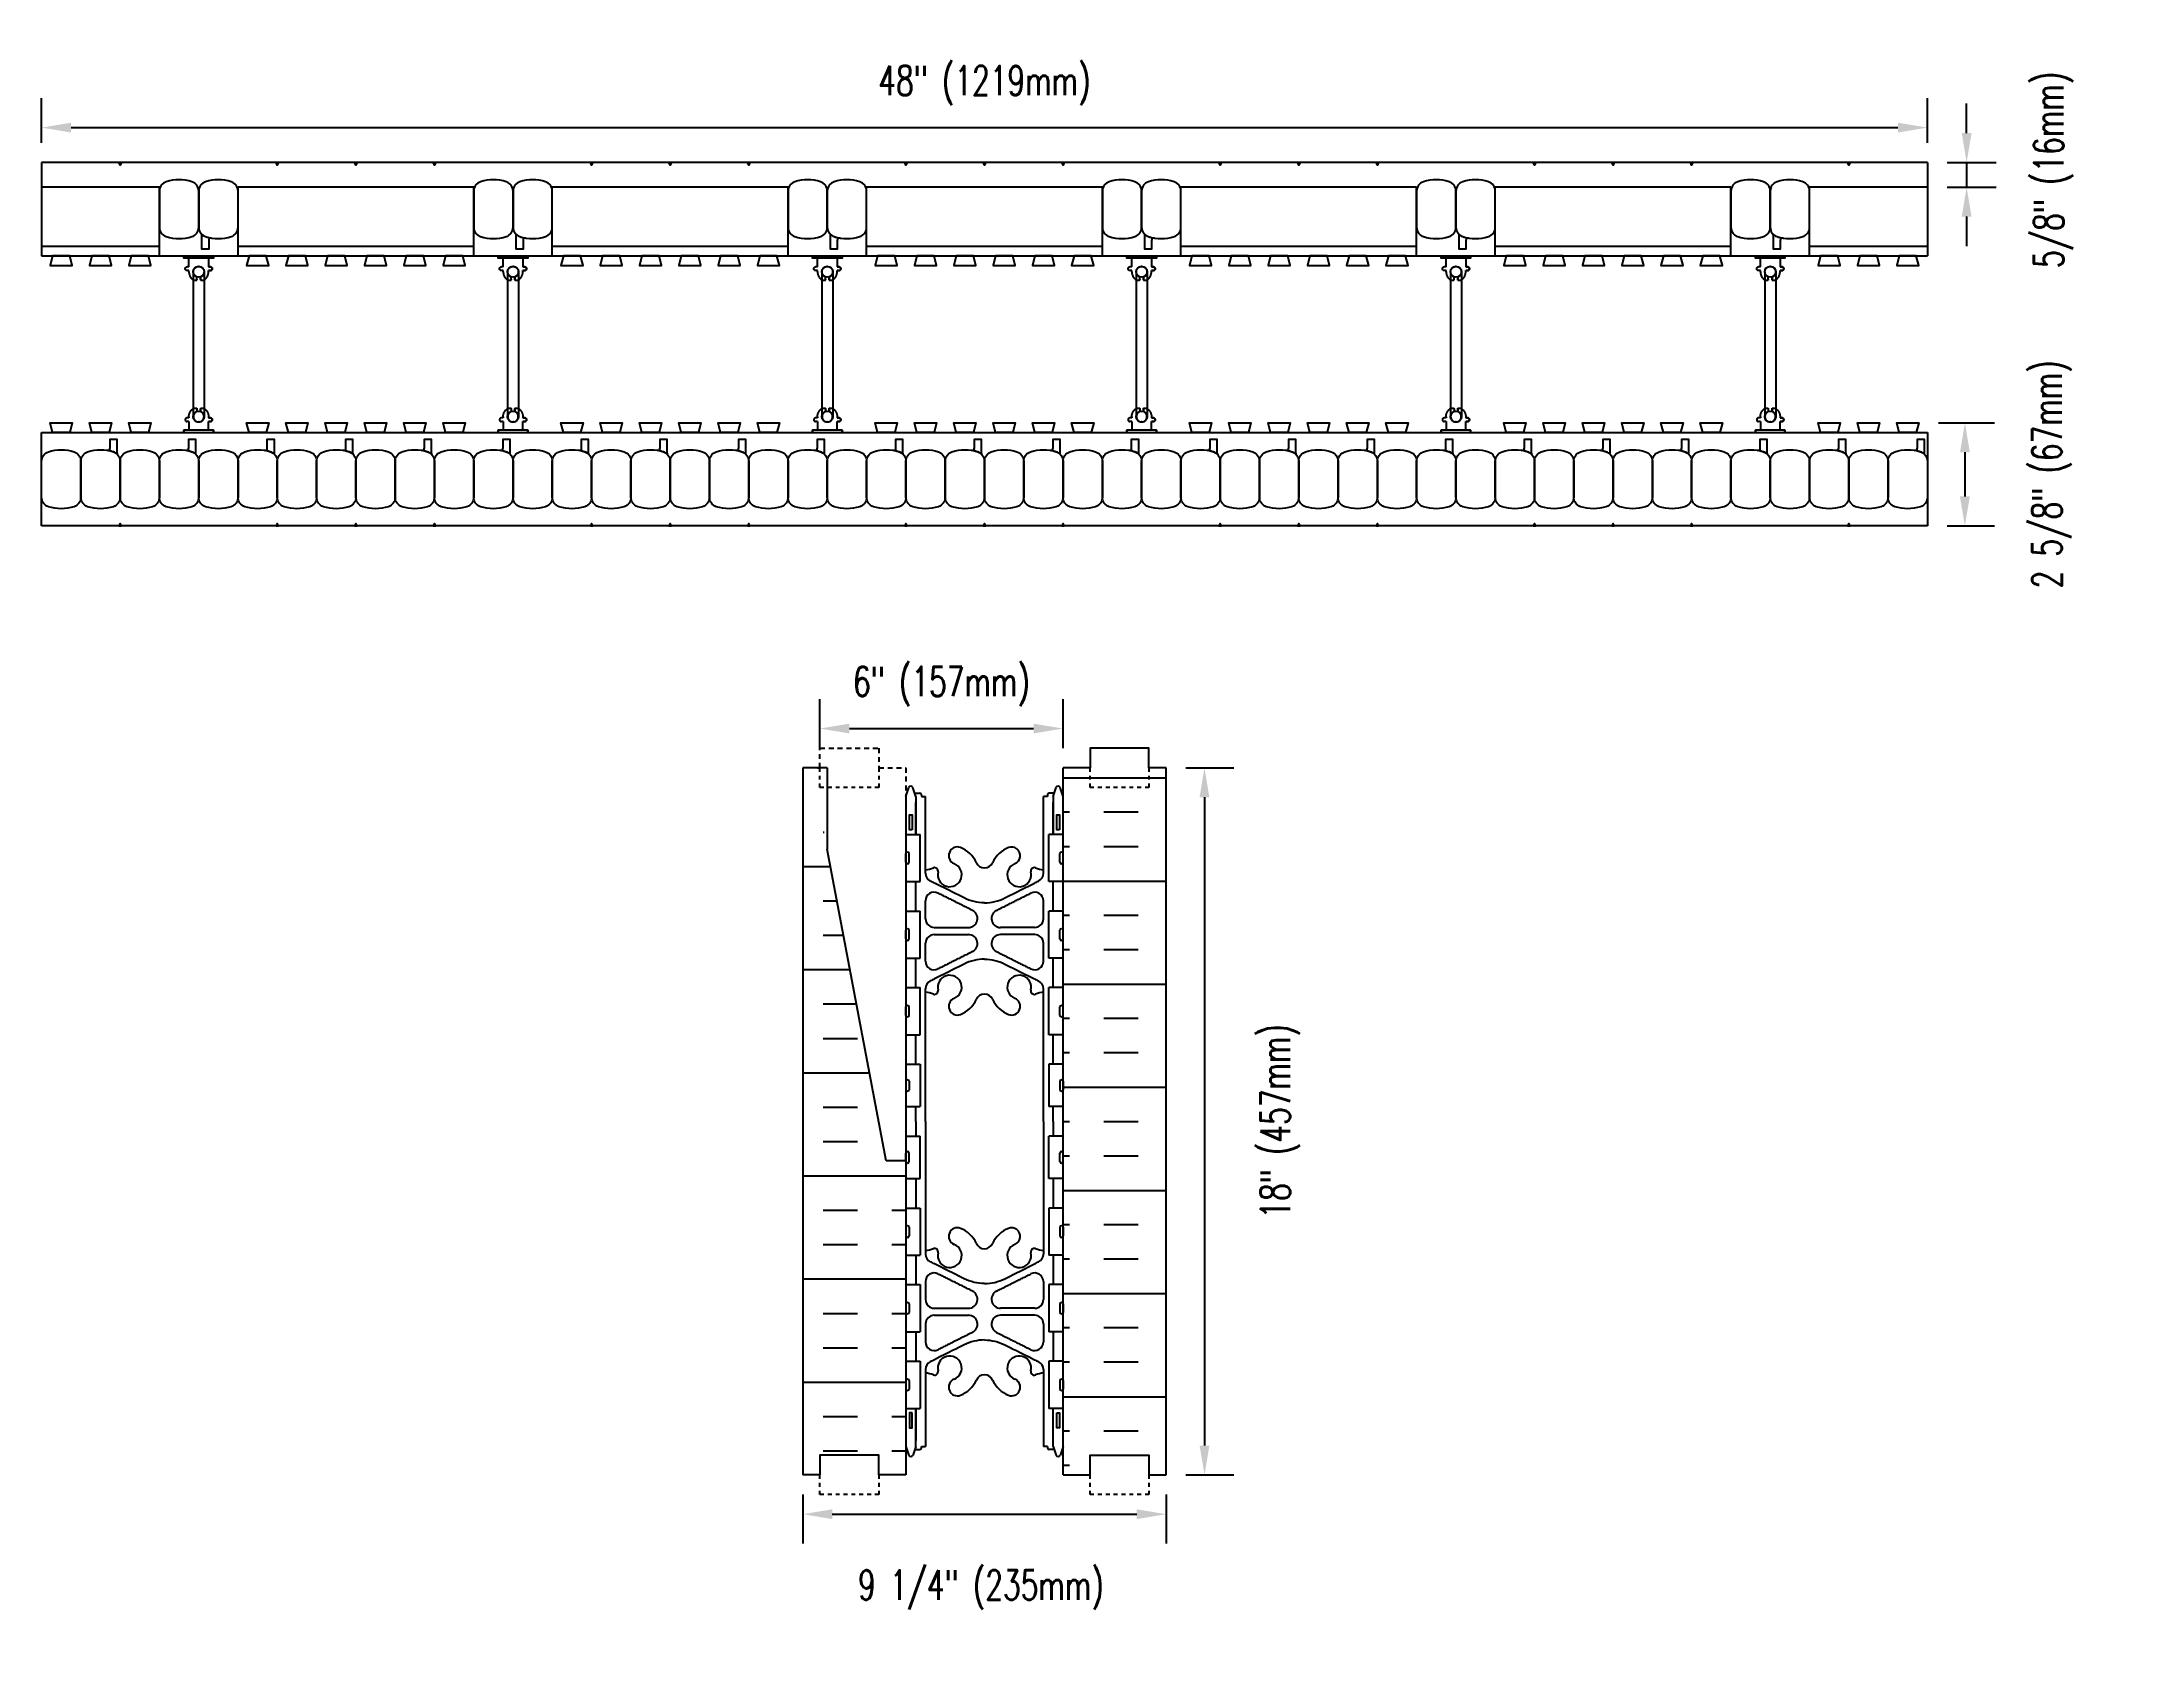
# Model space of a CAD drawing. Header units: inches. Extents: x 225.7 to 278.6, y 54.5 to 95.6.
import ezdxf

# ---------------------------------------------------------------- set-up
doc = ezdxf.new("R2010")
doc.units = ezdxf.units.IN
doc.header["$MEASUREMENT"] = 0
doc.linetypes.add('DASHED2', pattern=[0.375, 0.25, -0.125])
doc.linetypes.add('HIDDEN2', pattern=[0.1875, 0.125, -0.0625])
for name, color, linetype in [('HATCH', 12, 'Continuous'), ('Hidden2', 12, 'HIDDEN2'), ('line25', 2, 'Continuous'), ('LINE50', 5, 'Continuous'), ('LINE9', 9, 'Continuous'), ('TEXT', 4, 'Continuous'), ('Web_Edge', 9, 'Continuous')]:
    doc.layers.add(name, color=color, linetype=linetype)
doc.styles.add('DIM', font='romans.shx', dxfattribs={"width": 0.7})
doc.dimstyles.new('ext_8', dxfattribs={"dimscale": 8, "dimtxt": 0.09375, "dimasz": 0.09375, "dimexe": 0.09375, "dimexo": 0.0625, "dimgap": 0.0625, "dimtad": 1, "dimdec": 4, "dimzin": 3, "dimdsep": 46, "dimlunit": 4, "dimtxsty": 'DIM', "dimcen": 0.09, "dimdle": 0.09375, "dimclrt": 4, "dimadec": 0, "dimazin": 0, "dimtfac": 1, "dimtdec": 4, "dimtmove": 2, "dimatfit": 3, "dimfxl": 0, "dimfrac": 2, "dimtolj": 1, "dimtzin": 0, "dimarcsym": 0})

msp = doc.modelspace()

# ---------------------------------------------------------------- blocks, each defined once
blk = doc.blocks.new('WEB_4_CENTRE_TOP')
for p, q in [((3.688, 0.141), (0, 0.141)), ((3.688, -0.141), (0, -0.141))]:
    blk.add_line(p, q)
for centre in [(0, 0), (3.688, 0)]:
    blk.add_circle(centre, 0.141)
blk = doc.blocks.new('*D18')
at = {"layer": 'Defpoints', "color": 0}
for p in [(273.669, 93.459), (225.669, 92.57), (273.669, 92.57)]:
    blk.add_point(p, dxfattribs=at)
at = {"layer": 'TEXT', "color": 0, "lineweight": -2}
for p, q in [((225.669, 93.07), (225.669, 94.209)), ((273.669, 93.07), (273.669, 94.209)), ((226.419, 93.459), (272.919, 93.459))]:
    blk.add_line(p, q, dxfattribs=at)
at = {"layer": 'TEXT', "color": 0}
for points in [[(226.419, 93.584), (226.419, 93.334), (225.669, 93.459)], [(272.919, 93.584), (272.919, 93.334), (273.669, 93.459)]]:
    blk.add_solid(points, dxfattribs=at)
at = {"layer": 'TEXT', "color": 4, "insert": (249.669, 94.531), "char_height": 0.75, "attachment_point": 5, "style": 'DIM'}
blk.add_mtext('\\A1;48" (1219mm)', dxfattribs=at)
blk = doc.blocks.new('*D14')
at = {"layer": 'Defpoints', "color": 0}
for p in [(273.669, 92.57), (273.669, 91.945), (274.668, 91.945)]:
    blk.add_point(p, dxfattribs=at)
at = {"layer": 'TEXT', "color": 0, "lineweight": -2}
for p, q in [((274.668, 93.32), (274.668, 94.07)), ((274.169, 92.57), (275.418, 92.57)), ((274.668, 92.57), (274.668, 91.945)), ((274.169, 91.945), (275.418, 91.945)), ((274.668, 91.195), (274.668, 90.445))]:
    blk.add_line(p, q, dxfattribs=at)
at = {"layer": 'TEXT', "color": 0}
for points in [[(274.543, 93.32), (274.793, 93.32), (274.668, 92.57)], [(274.543, 91.195), (274.793, 91.195), (274.668, 91.945)]]:
    blk.add_solid(points, dxfattribs=at)
at = {"layer": 'TEXT', "color": 4, "insert": (276.882, 92.383), "char_height": 0.75, "attachment_point": 5, "rotation": 90, "style": 'DIM'}
blk.add_mtext('\\A1;5/8" (16mm)', dxfattribs=at)
blk = doc.blocks.new('*D19')
at = {"layer": 'Defpoints', "color": 0}
for p in [(273.45, 85.945), (273.669, 83.32), (274.624, 83.32)]:
    blk.add_point(p, dxfattribs=at)
at = {"layer": 'TEXT', "color": 0, "lineweight": -2}
for p, q in [((273.95, 85.945), (275.374, 85.945)), ((274.624, 85.195), (274.624, 84.07)), ((274.169, 83.32), (275.374, 83.32))]:
    blk.add_line(p, q, dxfattribs=at)
at = {"layer": 'TEXT', "color": 0}
for points in [[(274.499, 85.195), (274.749, 85.195), (274.624, 85.945)], [(274.499, 84.07), (274.749, 84.07), (274.624, 83.32)]]:
    blk.add_solid(points, dxfattribs=at)
at = {"layer": 'TEXT', "color": 4, "insert": (276.838, 84.633), "char_height": 0.75, "attachment_point": 5, "rotation": 90, "style": 'DIM'}
blk.add_mtext('\\A1;2 5/8" (67mm)', dxfattribs=at)
blk = doc.blocks.new('*D15')
at = {"layer": 'Defpoints', "color": 0}
for p in [(254.294, 77.163), (254.294, 59.163), (255.269, 59.163)]:
    blk.add_point(p, dxfattribs=at)
at = {"layer": 'TEXT', "color": 0, "lineweight": -2}
for p, q in [((254.794, 77.163), (256.019, 77.163)), ((255.269, 76.413), (255.269, 59.913)), ((254.794, 59.163), (256.019, 59.163))]:
    blk.add_line(p, q, dxfattribs=at)
at = {"layer": 'TEXT', "color": 0}
for points in [[(255.144, 76.413), (255.394, 76.413), (255.269, 77.163)], [(255.144, 59.913), (255.394, 59.913), (255.269, 59.163)]]:
    blk.add_solid(points, dxfattribs=at)
at = {"layer": 'TEXT', "color": 4, "insert": (257.197, 68.163), "char_height": 0.75, "attachment_point": 5, "rotation": 90, "style": 'DIM'}
blk.add_mtext('\\A1;18" (457mm)', dxfattribs=at)
blk = doc.blocks.new('*D16')
at = {"layer": 'Defpoints', "color": 0}
for p in [(251.669, 78.163), (245.481, 77.163), (251.669, 77.163)]:
    blk.add_point(p, dxfattribs=at)
at = {"layer": 'TEXT', "color": 0, "lineweight": -2}
for p, q in [((245.481, 77.663), (245.481, 78.913)), ((251.669, 77.663), (251.669, 78.913)), ((246.231, 78.163), (250.919, 78.163))]:
    blk.add_line(p, q, dxfattribs=at)
at = {"layer": 'TEXT', "color": 0}
for points in [[(246.231, 78.288), (246.231, 78.038), (245.481, 78.163)], [(250.919, 78.288), (250.919, 78.038), (251.669, 78.163)]]:
    blk.add_solid(points, dxfattribs=at)
at = {"layer": 'TEXT', "color": 4, "insert": (248.575, 79.235), "char_height": 0.75, "attachment_point": 5, "style": 'DIM'}
blk.add_mtext('\\A1;6" (157mm)', dxfattribs=at)
blk = doc.blocks.new('*D17')
at = {"layer": 'Defpoints', "color": 0}
for p in [(245.044, 59.163), (254.294, 59.163), (254.294, 58.165)]:
    blk.add_point(p, dxfattribs=at)
at = {"layer": 'TEXT', "color": 0, "lineweight": -2}
for p, q in [((245.044, 58.663), (245.044, 57.415)), ((254.294, 58.663), (254.294, 57.415)), ((245.794, 58.165), (253.544, 58.165))]:
    blk.add_line(p, q, dxfattribs=at)
at = {"layer": 'TEXT', "color": 0}
for points in [[(245.794, 58.29), (245.794, 58.04), (245.044, 58.165)], [(253.544, 58.29), (253.544, 58.04), (254.294, 58.165)]]:
    blk.add_solid(points, dxfattribs=at)
at = {"layer": 'TEXT', "color": 4, "insert": (249.578, 56.238), "char_height": 0.75, "attachment_point": 5, "style": 'DIM'}
blk.add_mtext('\\A1;9 1/4" (235mm)', dxfattribs=at)
blk = doc.blocks.new('Connector')
blk.add_point((0.271, 0))
at = {"layer": 'LINE9'}
for p, q in [((0, 0.375), (0, -0.375)), ((0.062, -0.375), (0.062, 0.375)), ((0.281, 0.25), (0.062, 0.25))]:
    blk.add_line(p, q, dxfattribs=at)
for points, weights in [([(0.007, 0.375), (0.004, 0.375), (0, 0.375)], [1, 0.972587069138, 0.950305488115]), ([(0.327, 0.343), (0.308, 0.343), (0.281, 0.317), (0.281, 0.297)], [1, 0.85355339, 0.85355339, 1]), ([(0.328, 0.343), (0.327, 0.343), (0.327, 0.343)], [1, 0.70710678, 1]), ([(0.375, 0.297), (0.375, 0.317), (0.348, 0.343), (0.329, 0.343)], [1, 0.85355339, 0.85355339, 1]), ([(0.406, 0.25), (0.546, 0.25), (0.619, 0.131)], [0.958404415409, 0.794674173519, 0.864651571113]), ([(0.619, 0.052), (0.612, 0.049), (0.604, 0.049)], [0.83615024178, 0.892081430621, 1]), ([(0, -0.375), (0.004, -0.375), (0.007, -0.375)], [0.950305488115, 0.972587069138, 1]), ([(0.281, -0.297), (0.281, -0.317), (0.308, -0.343), (0.327, -0.343)], [1, 0.85355339, 0.85355339, 1]), ([(0.327, -0.343), (0.281, -0.343), (0.281, -0.297)], [1, 0.70710678, 1]), ([(0.329, -0.343), (0.348, -0.343), (0.375, -0.317), (0.375, -0.297)], [1, 0.85355339, 0.85355339, 1]), ([(0.375, -0.297), (0.375, -0.343), (0.329, -0.343)], [1, 0.70710678, 1]), ([(0.619, -0.131), (0.546, -0.25), (0.406, -0.25)], [0.864651574428, 0.794674169686, 0.958404415195]), ([(0.604, -0.049), (0.612, -0.049), (0.619, -0.052)], [1, 0.89208144177, 0.836150253337])]:
    blk.add_rational_spline(points, weights, degree=2, dxfattribs=at)
for points, degree in [([(0, 0.375), (0.002, 0.375), (0.005, 0.375), (0.007, 0.375)], 3), ([(0.007, 0.375), (0.021, 0.375), (0.051, 0.375), (0.062, 0.375), (0.062, 0.375)], 3), ([(0.281, 0.25), (0.281, 0.297)], 1), ([(0.327, 0.343), (0.327, 0.343), (0.328, 0.343), (0.328, 0.343)], 3), ([(0.328, 0.343), (0.329, 0.343), (0.329, 0.343), (0.329, 0.343)], 3), ([(0.375, 0.25), (0.375, 0.297)], 1), ([(0.406, 0.25), (0.375, 0.25)], 1), ([(0.406, 0.25), (0.406, 0.25)], 1), ([(0.406, 0.25), (0.406, 0.25)], 1), ([(0.406, 0.25), (0.406, 0.25)], 1), ([(0.406, 0.25), (0.406, 0.25)], 1), ([(0.406, 0.25), (0.406, 0.25)], 1), ([(0.406, 0.25), (0.406, 0.25)], 1), ([(0.406, 0.25), (0.406, 0.25)], 1), ([(0.406, 0.25), (0.406, 0.25)], 1), ([(0.406, 0.25), (0.406, 0.25)], 1), ([(0.406, 0.25), (0.406, 0.25)], 1), ([(0.406, 0.25), (0.406, 0.25)], 1), ([(0.406, 0.25), (0.406, 0.25)], 1), ([(0.406, 0.25), (0.406, 0.25)], 1), ([(0.406, 0.25), (0.406, 0.25)], 1), ([(0.406, 0.25), (0.406, 0.25)], 1), ([(0.406, 0.25), (0.406, 0.25)], 1), ([(0.406, 0.25), (0.406, 0.25)], 1), ([(0.406, 0.25), (0.406, 0.25)], 1), ([(0.406, 0.25), (0.406, 0.25)], 1), ([(0.406, 0.25), (0.406, 0.25)], 1), ([(0.406, 0.25), (0.406, 0.25)], 1), ([(0.406, 0.25), (0.406, 0.25)], 1), ([(0.406, 0.25), (0.406, 0.25)], 1), ([(0.406, 0.25), (0.406, 0.25)], 1), ([(0.604, 0.049), (0.532, 0.049)], 1), ([(0.532, 0.049), (0.532, 0.049)], 1), ([(0.532, 0.049), (0.532, 0.049)], 1), ([(0.532, 0.049), (0.532, 0.049)], 1), ([(0.532, 0.049), (0.532, 0.049)], 1), ([(0.532, 0.049), (0.532, 0.049)], 1), ([(0.532, 0.049), (0.532, 0.049)], 1), ([(0.532, 0.049), (0.532, 0.049)], 1), ([(0.532, 0.049), (0.532, 0.049)], 1), ([(0.532, 0.049), (0.532, 0.049)], 1), ([(0.532, 0.049), (0.532, 0.049)], 1), ([(0.604, 0.049), (0.609, 0.049), (0.614, 0.05), (0.619, 0.052)], 3), ([(0.604, 0.049), (0.604, 0.049)], 1), ([(0.604, 0.049), (0.604, 0.049)], 1), ([(0.604, 0.049), (0.604, 0.049)], 1), ([(0.604, 0.049), (0.604, 0.049)], 1), ([(0.619, 0.131), (0.619, 0.052)], 1), ([(0.619, 0.131), (0.619, 0.131)], 1), ([(0.619, 0.131), (0.619, 0.131)], 1), ([(0.619, 0.131), (0.619, 0.131)], 1), ([(0.619, 0.131), (0.619, 0.131)], 1), ([(0.007, -0.375), (0.005, -0.375), (0.002, -0.375), (0, -0.375)], 3), ([(0.062, -0.375), (0.062, -0.375), (0.051, -0.375), (0.021, -0.375), (0.007, -0.375)], 3), ([(0.062, -0.25), (0.281, -0.25)], 1), ([(0.281, -0.297), (0.281, -0.25)], 1), ([(0.281, -0.25), (0.281, -0.297)], 1), ([(0.328, -0.343), (0.328, -0.343), (0.327, -0.343), (0.327, -0.343)], 3), ([(0.329, -0.343), (0.329, -0.343), (0.329, -0.343), (0.328, -0.343)], 3), ([(0.375, -0.25), (0.375, -0.297)], 1), ([(0.375, -0.297), (0.375, -0.25)], 1), ([(0.406, -0.25), (0.375, -0.25)], 1), ([(0.406, -0.25), (0.406, -0.25)], 1), ([(0.406, -0.25), (0.406, -0.25)], 1), ([(0.406, -0.25), (0.406, -0.25)], 1), ([(0.406, -0.25), (0.406, -0.25)], 1), ([(0.406, -0.25), (0.406, -0.25)], 1), ([(0.406, -0.25), (0.406, -0.25)], 1), ([(0.406, -0.25), (0.406, -0.25)], 1), ([(0.406, -0.25), (0.406, -0.25)], 1), ([(0.406, -0.25), (0.406, -0.25)], 1), ([(0.406, -0.25), (0.406, -0.25)], 1), ([(0.406, -0.25), (0.406, -0.25)], 1), ([(0.532, -0.049), (0.604, -0.049)], 1), ([(0.604, -0.049), (0.58, -0.049), (0.556, -0.049), (0.532, -0.049)], 3), ([(0.532, -0.049), (0.532, -0.049)], 1), ([(0.532, -0.049), (0.532, -0.049)], 1), ([(0.532, -0.049), (0.532, -0.049)], 1), ([(0.532, -0.049), (0.532, -0.049)], 1), ([(0.619, -0.052), (0.614, -0.05), (0.609, -0.049), (0.604, -0.049)], 3), ([(0.604, -0.049), (0.604, -0.049)], 1), ([(0.604, -0.049), (0.604, -0.049)], 1), ([(0.604, -0.049), (0.604, -0.049)], 1), ([(0.604, -0.049), (0.604, -0.049)], 1), ([(0.604, -0.049), (0.604, -0.049)], 1), ([(0.604, -0.049), (0.604, -0.049)], 1), ([(0.604, -0.049), (0.604, -0.049)], 1), ([(0.604, -0.049), (0.604, -0.049)], 1), ([(0.619, -0.052), (0.619, -0.131)], 1), ([(0.619, -0.131), (0.619, -0.131)], 1), ([(0.619, -0.131), (0.619, -0.131)], 1), ([(0.619, -0.131), (0.619, -0.131)], 1), ([(0.619, -0.131), (0.619, -0.131)], 1)]:
    blk.add_open_spline(points, degree=degree, dxfattribs=at)
for points, weights, knots in [([(0.062, 0.375), (0.062, 0.375), (0.046, 0.375), (0.03, 0.375), (0.007, 0.375)], [0.868718858569, 0.861102746415, 1, 0.861102734288, 0.868718859898], [0, 0, 0, 0.5, 0.5, 1, 1, 1]), ([(0.532, 0.049), (0.472, 0.203), (0.333, 0.113), (0.157, 0), (0.333, -0.113), (0.472, -0.203), (0.532, -0.049)], [0.899508922286, 0.599718215298, 1, 0.54226024, 1, 0.599718224335, 0.899508908749], [0, 0, 0, 0.318112, 0.318112, 0.681888, 0.681888, 1, 1, 1]), ([(0.007, -0.375), (0.03, -0.375), (0.046, -0.375), (0.062, -0.375), (0.062, -0.375)], [0.868718859319, 0.861102739573, 1, 0.861102742958, 0.868718858948], [0, 0, 0, 0.5, 0.5, 1, 1, 1])]:
    blk.add_rational_spline(points, weights, degree=2, knots=knots, dxfattribs=at)

# ---------------------------------------------------------------- dimensions: what is measured, and where the dimension line sits
at = {"layer": 'TEXT'}
for base, p1, p2, text, picture, middle in [((273.66893, 93.4593), (225.66893, 92.57014), (273.66893, 92.57014), '48" (1219mm)', '*D18', (249.66893, 94.53073)), ((251.66893, 78.16316), (245.48143, 77.16339), (251.66893, 77.16339), '6" (157mm)', '*D16', (248.57518, 79.23459))]:
    dim = msp.add_linear_dim(base=base, p1=p1, p2=p2, text=text, dimstyle='ext_8', dxfattribs=at)
    dim.commit()
    dim.dimension.update_dxf_attribs({"geometry": picture, "text_midpoint": middle})
for base, p1, p2, text, picture, middle in [((274.6677, 91.94514), (273.66893, 92.57014), (273.66893, 91.94514), '5/8" (16mm)', '*D14', (276.88198, 92.38264)), ((274.62372, 83.32014), (273.4501, 85.94514), (273.66893, 83.32014), '2 5/8" (67mm)', '*D19', (276.838, 84.63264)), ((255.26871, 59.16339), (254.29393, 77.16339), (254.29393, 59.16339), '18" (457mm)', '*D15', (257.19728, 68.16339))]:
    dim = msp.add_linear_dim(base=base, p1=p1, p2=p2, angle=90, text=text, dimstyle='ext_8', dxfattribs=at)
    dim.commit()
    dim.dimension.update_dxf_attribs({"geometry": picture, "text_midpoint": middle, "dimtype": 160})
dim = msp.add_linear_dim(base=(254.29393, 58.16464), p1=(245.04393, 59.16339), p2=(254.29393, 59.16339), text='9 1/4" (235mm)', dimstyle='ext_8', dxfattribs=at)
dim.commit()
dim.dimension.update_dxf_attribs({"geometry": '*D17', "text_midpoint": (249.57801, 56.23836), "dimtype": 160})

# ---------------------------------------------------------------- hatches: boundary and pattern name
at = {"layer": 'HATCH'}
h = msp.add_hatch(dxfattribs=at)
h.set_pattern_fill('INSUL', color=256, scale=7, style=0)
h.set_pattern_definition([(180, (3177.8305, -337.846), (0, 2.625), []), (180, (3177.8305, -336.971), (0, 2.625), [0.875, -0.875]), (180, (3177.8305, -336.096), (0, 2.625), [0.875, -0.875])])
h.paths.add_polyline_path([(254.29393, 59.16339), (253.85643, 59.16339), (253.85643, 59.66339), (252.35643, 59.66339), (252.35643, 59.16339), (251.66893, 59.16339), (251.66893, 77.16339), (252.35643, 77.16339), (252.35643, 77.66339), (253.85643, 77.66339), (253.85643, 77.16339), (254.29393, 77.16339)])
h = msp.add_hatch(dxfattribs=at)
h.set_pattern_fill('INSUL', color=256, scale=7, style=0)
h.set_pattern_definition([(0, (-2682.188, -392.5993), (0, 2.625), []), (0, (-2682.188, -391.7243), (0, 2.625), [0.875, -0.875]), (0, (-2682.188, -390.8493), (0, 2.625), [0.875, -0.875])])
edge = h.paths.add_edge_path()
edge.add_line((247.66893, 67.16339), (247.16893, 67.16339))
edge.add_line((247.16893, 67.16339), (245.41893, 76.41339))
edge.add_line((245.41893, 76.41339), (245.41893, 77.16339))
edge.add_line((245.41893, 77.16339), (245.04393, 77.16339))
edge.add_line((245.04393, 77.16339), (245.04393, 59.16339))
edge.add_line((245.04393, 59.16339), (245.48143, 59.16339))
edge.add_line((245.48143, 59.16339), (245.48143, 59.66339))
edge.add_line((245.48143, 59.66339), (246.98143, 59.66339))
edge.add_line((246.98143, 59.66339), (246.98143, 59.16339))
edge.add_line((246.98143, 59.16339), (247.41893, 59.16339))
edge.add_line((247.66893, 67.16339), (247.66893, 59.16339))

# ---------------------------------------------------------------- linework, layer by layer
at = {"layer": 'Hidden2'}
msp.add_lwpolyline([(245.41893, 77.16339), (245.48143, 77.16339), (245.48143, 77.66339), (246.98143, 77.66339), (246.98143, 77.16339), (247.66893, 77.16339), (247.66893, 67.16339)], dxfattribs=at)
at = {"layer": 'line25'}
for p, q in [((228.66893, 91.94514), (225.66893, 91.94514)), ((236.66893, 91.94514), (230.66893, 91.94514)), ((244.66893, 91.94514), (238.66893, 91.94514)), ((252.66893, 91.94514), (246.66893, 91.94514)), ((260.66893, 91.94514), (254.66893, 91.94514)), ((268.66893, 91.94514), (262.66893, 91.94514)), ((273.66893, 91.94514), (270.66893, 91.94514)), ((225.66893, 90.19514), (273.66893, 90.19514)), ((225.66893, 85.69514), (273.66893, 85.69514)), ((251.66893, 59.16339), (251.66893, 77.16339)), ((247.66893, 75.46839), (248.03388, 75.46839)), ((248.03388, 74.26839), (248.03388, 75.46839)), ((251.30398, 74.26839), (251.30398, 75.46839)), ((251.66893, 75.46839), (251.30398, 75.46839)), ((247.66893, 74.26839), (248.03388, 74.26839)), ((251.66893, 74.26839), (251.30398, 74.26839)), ((247.66893, 73.51839), (248.03388, 73.51839)), ((248.03388, 72.31839), (248.03388, 73.51839)), ((251.30398, 72.31839), (251.30398, 73.51839)), ((251.66893, 73.51839), (251.30398, 73.51839)), ((247.66893, 72.31839), (248.03388, 72.31839)), ((251.66893, 72.31839), (251.30398, 72.31839)), ((247.66893, 71.56839), (248.03388, 71.56839)), ((248.03388, 70.36839), (248.03388, 71.56839)), ((251.30398, 70.36839), (251.30398, 71.56839)), ((251.66893, 71.56839), (251.30398, 71.56839)), ((247.66893, 70.36839), (248.03388, 70.36839)), ((251.66893, 70.36839), (251.30398, 70.36839)), ((247.66893, 69.61839), (248.03388, 69.61839)), ((248.03388, 69.61839), (248.03388, 68.53839)), ((251.30398, 69.61839), (251.30398, 68.53839)), ((251.66893, 69.61839), (251.30398, 69.61839)), ((247.66893, 68.53839), (248.03388, 68.53839)), ((251.66893, 68.53839), (251.30398, 68.53839)), ((247.66893, 67.78839), (248.03388, 67.78839)), ((248.03388, 66.70839), (248.03388, 67.78839)), ((251.30398, 66.70839), (251.30398, 67.78839)), ((251.66893, 67.78839), (251.30398, 67.78839)), ((247.66893, 67.16339), (247.66893, 59.16339)), ((247.66893, 66.70839), (248.03388, 66.70839)), ((251.66893, 66.70839), (251.30398, 66.70839)), ((247.66893, 65.95839), (248.03388, 65.95839)), ((248.03388, 65.95839), (248.03388, 64.75839)), ((251.30398, 65.95839), (251.30398, 64.75839)), ((251.66893, 65.95839), (251.30398, 65.95839)), ((247.66893, 64.75839), (248.03388, 64.75839)), ((251.66893, 64.75839), (251.30398, 64.75839)), ((247.66893, 64.00839), (248.03388, 64.00839)), ((248.03388, 64.00839), (248.03388, 62.80839)), ((251.30398, 64.00839), (251.30398, 62.80839)), ((251.66893, 64.00839), (251.30398, 64.00839)), ((247.66893, 62.80839), (248.03388, 62.80839)), ((251.66893, 62.80839), (251.30398, 62.80839)), ((247.66893, 62.05839), (248.03388, 62.05839)), ((248.03388, 62.05839), (248.03388, 60.85839)), ((251.30398, 62.05839), (251.30398, 60.85839)), ((251.66893, 62.05839), (251.30398, 62.05839)), ((247.66893, 60.85839), (248.03388, 60.85839)), ((251.66893, 60.85839), (251.30398, 60.85839))]:
    msp.add_line(p, q, dxfattribs=at)
for points in [[(225.9501, 90.19514), (225.88777, 89.94514), (226.4501, 89.94514), (226.38777, 90.19514)], [(226.9501, 90.19514), (226.88777, 89.94514), (227.4501, 89.94514), (227.38777, 90.19514)], [(227.9501, 90.19514), (227.88777, 89.94514), (228.4501, 89.94514), (228.38777, 90.19514)], [(230.9501, 90.19514), (230.88777, 89.94514), (231.4501, 89.94514), (231.38777, 90.19514)], [(231.9501, 90.19514), (231.88777, 89.94514), (232.4501, 89.94514), (232.38777, 90.19514)], [(232.9501, 90.19514), (232.88777, 89.94514), (233.4501, 89.94514), (233.38777, 90.19514)], [(233.9501, 90.19514), (233.88777, 89.94514), (234.4501, 89.94514), (234.38777, 90.19514)], [(234.9501, 90.19514), (234.88777, 89.94514), (235.4501, 89.94514), (235.38777, 90.19514)], [(235.9501, 90.19514), (235.88777, 89.94514), (236.4501, 89.94514), (236.38777, 90.19514)], [(238.9501, 90.19514), (238.88777, 89.94514), (239.4501, 89.94514), (239.38777, 90.19514)], [(239.9501, 90.19514), (239.88777, 89.94514), (240.4501, 89.94514), (240.38777, 90.19514)], [(240.9501, 90.19514), (240.88777, 89.94514), (241.4501, 89.94514), (241.38777, 90.19514)], [(241.9501, 90.19514), (241.88777, 89.94514), (242.4501, 89.94514), (242.38777, 90.19514)], [(242.9501, 90.19514), (242.88777, 89.94514), (243.4501, 89.94514), (243.38777, 90.19514)], [(243.9501, 90.19514), (243.88777, 89.94514), (244.4501, 89.94514), (244.38777, 90.19514)], [(246.9501, 90.19514), (246.88777, 89.94514), (247.4501, 89.94514), (247.38777, 90.19514)], [(247.9501, 90.19514), (247.88777, 89.94514), (248.4501, 89.94514), (248.38777, 90.19514)], [(248.9501, 90.19514), (248.88777, 89.94514), (249.4501, 89.94514), (249.38777, 90.19514)], [(249.9501, 90.19514), (249.88777, 89.94514), (250.4501, 89.94514), (250.38777, 90.19514)], [(250.9501, 90.19514), (250.88777, 89.94514), (251.4501, 89.94514), (251.38777, 90.19514)], [(251.9501, 90.19514), (251.88777, 89.94514), (252.4501, 89.94514), (252.38777, 90.19514)], [(254.9501, 90.19514), (254.88777, 89.94514), (255.4501, 89.94514), (255.38777, 90.19514)], [(255.9501, 90.19514), (255.88777, 89.94514), (256.4501, 89.94514), (256.38777, 90.19514)], [(256.9501, 90.19514), (256.88777, 89.94514), (257.4501, 89.94514), (257.38777, 90.19514)], [(257.9501, 90.19514), (257.88777, 89.94514), (258.4501, 89.94514), (258.38777, 90.19514)], [(258.9501, 90.19514), (258.88777, 89.94514), (259.4501, 89.94514), (259.38777, 90.19514)], [(259.9501, 90.19514), (259.88777, 89.94514), (260.4501, 89.94514), (260.38777, 90.19514)], [(262.9501, 90.19514), (262.88777, 89.94514), (263.4501, 89.94514), (263.38777, 90.19514)], [(263.9501, 90.19514), (263.88777, 89.94514), (264.4501, 89.94514), (264.38777, 90.19514)], [(264.9501, 90.19514), (264.88777, 89.94514), (265.4501, 89.94514), (265.38777, 90.19514)], [(265.9501, 90.19514), (265.88777, 89.94514), (266.4501, 89.94514), (266.38777, 90.19514)], [(266.9501, 90.19514), (266.88777, 89.94514), (267.4501, 89.94514), (267.38777, 90.19514)], [(267.9501, 90.19514), (267.88777, 89.94514), (268.4501, 89.94514), (268.38777, 90.19514)], [(270.9501, 90.19514), (270.88777, 89.94514), (271.4501, 89.94514), (271.38777, 90.19514)], [(271.9501, 90.19514), (271.88777, 89.94514), (272.4501, 89.94514), (272.38777, 90.19514)], [(272.9501, 90.19514), (272.88777, 89.94514), (273.4501, 89.94514), (273.38777, 90.19514)], [(225.9501, 85.69514), (225.88777, 85.94514), (226.4501, 85.94514), (226.38777, 85.69514)], [(226.9501, 85.69514), (226.88777, 85.94514), (227.4501, 85.94514), (227.38777, 85.69514)], [(227.9501, 85.69514), (227.88777, 85.94514), (228.4501, 85.94514), (228.38777, 85.69514)], [(230.9501, 85.69514), (230.88777, 85.94514), (231.4501, 85.94514), (231.38777, 85.69514)], [(231.9501, 85.69514), (231.88777, 85.94514), (232.4501, 85.94514), (232.38777, 85.69514)], [(232.9501, 85.69514), (232.88777, 85.94514), (233.4501, 85.94514), (233.38777, 85.69514)], [(233.9501, 85.69514), (233.88777, 85.94514), (234.4501, 85.94514), (234.38777, 85.69514)], [(234.9501, 85.69514), (234.88777, 85.94514), (235.4501, 85.94514), (235.38777, 85.69514)], [(235.9501, 85.69514), (235.88777, 85.94514), (236.4501, 85.94514), (236.38777, 85.69514)], [(238.9501, 85.69514), (238.88777, 85.94514), (239.4501, 85.94514), (239.38777, 85.69514)], [(239.9501, 85.69514), (239.88777, 85.94514), (240.4501, 85.94514), (240.38777, 85.69514)], [(240.9501, 85.69514), (240.88777, 85.94514), (241.4501, 85.94514), (241.38777, 85.69514)], [(241.9501, 85.69514), (241.88777, 85.94514), (242.4501, 85.94514), (242.38777, 85.69514)], [(242.9501, 85.69514), (242.88777, 85.94514), (243.4501, 85.94514), (243.38777, 85.69514)], [(243.9501, 85.69514), (243.88777, 85.94514), (244.4501, 85.94514), (244.38777, 85.69514)], [(246.9501, 85.69514), (246.88777, 85.94514), (247.4501, 85.94514), (247.38777, 85.69514)], [(247.9501, 85.69514), (247.88777, 85.94514), (248.4501, 85.94514), (248.38777, 85.69514)], [(248.9501, 85.69514), (248.88777, 85.94514), (249.4501, 85.94514), (249.38777, 85.69514)], [(249.9501, 85.69514), (249.88777, 85.94514), (250.4501, 85.94514), (250.38777, 85.69514)], [(250.9501, 85.69514), (250.88777, 85.94514), (251.4501, 85.94514), (251.38777, 85.69514)], [(251.9501, 85.69514), (251.88777, 85.94514), (252.4501, 85.94514), (252.38777, 85.69514)], [(254.9501, 85.69514), (254.88777, 85.94514), (255.4501, 85.94514), (255.38777, 85.69514)], [(255.9501, 85.69514), (255.88777, 85.94514), (256.4501, 85.94514), (256.38777, 85.69514)], [(256.9501, 85.69514), (256.88777, 85.94514), (257.4501, 85.94514), (257.38777, 85.69514)], [(257.9501, 85.69514), (257.88777, 85.94514), (258.4501, 85.94514), (258.38777, 85.69514)], [(258.9501, 85.69514), (258.88777, 85.94514), (259.4501, 85.94514), (259.38777, 85.69514)], [(259.9501, 85.69514), (259.88777, 85.94514), (260.4501, 85.94514), (260.38777, 85.69514)], [(262.9501, 85.69514), (262.88777, 85.94514), (263.4501, 85.94514), (263.38777, 85.69514)], [(263.9501, 85.69514), (263.88777, 85.94514), (264.4501, 85.94514), (264.38777, 85.69514)], [(264.9501, 85.69514), (264.88777, 85.94514), (265.4501, 85.94514), (265.38777, 85.69514)], [(265.9501, 85.69514), (265.88777, 85.94514), (266.4501, 85.94514), (266.38777, 85.69514)], [(266.9501, 85.69514), (266.88777, 85.94514), (267.4501, 85.94514), (267.38777, 85.69514)], [(267.9501, 85.69514), (267.88777, 85.94514), (268.4501, 85.94514), (268.38777, 85.69514)], [(270.9501, 85.69514), (270.88777, 85.94514), (271.4501, 85.94514), (271.38777, 85.69514)], [(271.9501, 85.69514), (271.88777, 85.94514), (272.4501, 85.94514), (272.38777, 85.69514)], [(272.9501, 85.69514), (272.88777, 85.94514), (273.4501, 85.94514), (273.38777, 85.69514)]]:
    msp.add_lwpolyline(points, close=True, dxfattribs=at)
at = {"layer": 'LINE50'}
for p, q in [((273.66893, 92.57014), (225.66893, 92.57014)), ((225.66893, 92.57014), (225.66893, 90.19514)), ((273.66893, 92.57014), (273.66893, 90.19514)), ((225.66893, 83.32014), (225.66893, 85.69514)), ((273.66893, 85.69514), (273.66893, 83.32014)), ((273.66893, 83.32014), (225.66893, 83.32014)), ((245.04393, 77.16339), (245.04393, 77.16339)), ((245.04393, 77.16339), (245.04393, 77.16339)), ((245.04393, 77.16339), (245.04393, 59.16339)), ((245.66893, 77.16339), (245.04393, 77.16339)), ((245.66893, 77.16339), (245.66893, 75.09197)), ((254.29393, 59.16339), (254.29393, 77.16339)), ((247.16893, 67.16339), (245.66893, 75.09197)), ((247.66893, 67.16339), (247.16893, 67.16339))]:
    msp.add_line(p, q, dxfattribs=at)
for points in [[(254.29393, 77.16339), (253.85643, 77.16339), (253.85643, 77.66339), (252.35643, 77.66339), (252.35643, 77.16339), (251.66893, 77.16339)], [(247.66893, 59.16339), (246.98143, 59.16339), (246.98143, 59.66339), (245.48143, 59.66339), (245.48143, 59.16339), (245.04393, 59.16339)], [(251.66893, 59.16339), (252.35643, 59.16339), (252.35643, 59.66339), (253.85643, 59.66339), (253.85643, 59.16339), (254.29393, 59.16339)]]:
    msp.add_lwpolyline(points, dxfattribs=at)
at = {"layer": 'LINE9'}
for p, q in [((228.66893, 90.19514), (228.66893, 91.94514)), ((230.66893, 90.19514), (230.66893, 91.94514)), ((236.66893, 90.19514), (236.66893, 91.94514)), ((238.66893, 90.19514), (238.66893, 91.94514)), ((244.66893, 90.19514), (244.66893, 91.94514)), ((246.66893, 90.19514), (246.66893, 91.94514)), ((252.66893, 90.19514), (252.66893, 91.94514)), ((254.66893, 90.19514), (254.66893, 91.94514)), ((260.66893, 90.19514), (260.66893, 91.94514)), ((262.66893, 90.19514), (262.66893, 91.94514)), ((268.66893, 90.19514), (268.66893, 91.94514)), ((270.66893, 90.19514), (270.66893, 91.94514)), ((225.66893, 90.44514), (228.66893, 90.44514)), ((230.66893, 90.44514), (236.66893, 90.44514)), ((238.66893, 90.44514), (244.66893, 90.44514)), ((246.66893, 90.44514), (252.66893, 90.44514)), ((254.66893, 90.44514), (260.66893, 90.44514)), ((262.66893, 90.44514), (268.66893, 90.44514)), ((270.66893, 90.44514), (273.66893, 90.44514)), ((247.66893, 76.43466), (247.74393, 76.66466)), ((247.66893, 76.43466), (247.66893, 67.16339)), ((247.91893, 76.43466), (247.84393, 76.66466)), ((247.89285, 76.51466), (248.01893, 76.51466)), ((247.91893, 76.43466), (247.91893, 75.46839)), ((248.06893, 76.46466), (248.06893, 76.43466)), ((248.06893, 76.46466), (248.06893, 76.46466)), ((248.06893, 76.43466), (248.16893, 76.43466)), ((251.26893, 76.43466), (251.16893, 76.43466)), ((251.26893, 76.46466), (251.26893, 76.46466)), ((251.26893, 76.46466), (251.26893, 76.43466)), ((251.44502, 76.51466), (251.31893, 76.51466)), ((251.41893, 76.43466), (251.49393, 76.66466)), ((251.41893, 76.43466), (251.41893, 75.46839)), ((251.66893, 76.43466), (251.59393, 76.66466)), ((247.66893, 74.92339), (247.66894, 74.92339)), ((247.66893, 74.81339), (247.66894, 74.81339)), ((247.66894, 74.75839), (247.66894, 74.97839)), ((247.70894, 75.01839), (247.70894, 75.01839)), ((247.70894, 74.71839), (247.70894, 74.71839)), ((247.74894, 74.75839), (247.74894, 74.97839)), ((251.58893, 74.75839), (251.58893, 74.97839)), ((251.62893, 75.01839), (251.62893, 75.01839)), ((251.62893, 74.71839), (251.62893, 74.71839)), ((251.66893, 74.75839), (251.66893, 74.97839)), ((251.66893, 74.92339), (251.66893, 74.92339)), ((251.66893, 74.81339), (251.66893, 74.81339)), ((247.66894, 72.80839), (247.66894, 73.02839)), ((247.70894, 73.06839), (247.70894, 73.06839)), ((247.74894, 72.80839), (247.74894, 73.02839)), ((251.58893, 72.80839), (251.58893, 73.02839)), ((251.62893, 73.06839), (251.62893, 73.06839)), ((251.66893, 72.80839), (251.66893, 73.02839)), ((247.66893, 72.97339), (247.66894, 72.97339)), ((247.66893, 72.86339), (247.66894, 72.86339)), ((247.70894, 72.76839), (247.70894, 72.76839)), ((251.62893, 72.76839), (251.62893, 72.76839)), ((251.66893, 72.97339), (251.66893, 72.97339)), ((251.66893, 72.86339), (251.66893, 72.86339)), ((247.66893, 71.02339), (247.66894, 71.02339)), ((247.66893, 70.91339), (247.66894, 70.91339)), ((247.66894, 70.85839), (247.66894, 71.07839)), ((247.70894, 71.11839), (247.70894, 71.11839)), ((247.74894, 70.85839), (247.74894, 71.07839)), ((251.58893, 70.85839), (251.58893, 71.07839)), ((251.62893, 71.11839), (251.62893, 71.11839)), ((251.66893, 70.85839), (251.66893, 71.07839)), ((251.66893, 71.02339), (251.66893, 71.02339)), ((251.66893, 70.91339), (251.66893, 70.91339)), ((247.70894, 70.81839), (247.70894, 70.81839)), ((251.62893, 70.81839), (251.62893, 70.81839)), ((247.66893, 69.13339), (247.66894, 69.13339)), ((247.66893, 69.02339), (247.66894, 69.02339)), ((247.66894, 69.18839), (247.66894, 68.96839)), ((247.70894, 69.22839), (247.70894, 69.22839)), ((247.70894, 68.92839), (247.70894, 68.92839)), ((247.74894, 69.18839), (247.74894, 68.96839)), ((251.58893, 69.18839), (251.58893, 68.96839)), ((251.62893, 69.22839), (251.62893, 69.22839)), ((251.62893, 68.92839), (251.62893, 68.92839)), ((251.66893, 69.18839), (251.66893, 68.96839)), ((251.66893, 69.13339), (251.66893, 69.13339)), ((251.66893, 69.02339), (251.66893, 69.02339)), ((247.66893, 67.30339), (247.66894, 67.30339)), ((247.66894, 67.13839), (247.66894, 67.35839)), ((247.70894, 67.39839), (247.70894, 67.39839)), ((247.74894, 67.13839), (247.74894, 67.35839)), ((251.58893, 67.13839), (251.58893, 67.35839)), ((251.62893, 67.39839), (251.62893, 67.39839)), ((251.66893, 67.13839), (251.66893, 67.35839)), ((251.66893, 67.30339), (251.66893, 67.30339)), ((247.66893, 67.19339), (247.66894, 67.19339)), ((247.70894, 67.09839), (247.70894, 67.09839)), ((251.62893, 67.09839), (251.62893, 67.09839)), ((251.66893, 67.19339), (251.66893, 67.19339)), ((247.66893, 65.41339), (247.66894, 65.41339)), ((247.66893, 65.30339), (247.66894, 65.30339)), ((247.66894, 65.46839), (247.66894, 65.24839)), ((247.70894, 65.50839), (247.70894, 65.50839)), ((247.70894, 65.20839), (247.70894, 65.20839)), ((247.74894, 65.46839), (247.74894, 65.24839)), ((251.58893, 65.46839), (251.58893, 65.24839)), ((251.62893, 65.50839), (251.62893, 65.50839)), ((251.62893, 65.20839), (251.62893, 65.20839)), ((251.66893, 65.46839), (251.66893, 65.24839)), ((251.66893, 65.41339), (251.66893, 65.41339)), ((251.66893, 65.30339), (251.66893, 65.30339)), ((247.66894, 63.51839), (247.66894, 63.29839)), ((247.74894, 63.51839), (247.74894, 63.29839)), ((251.58893, 63.51839), (251.58893, 63.29839)), ((251.66893, 63.51839), (251.66893, 63.29839)), ((247.66893, 63.46339), (247.66894, 63.46339)), ((247.66893, 63.35339), (247.66894, 63.35339)), ((247.70894, 63.25839), (247.70894, 63.25839)), ((251.62893, 63.25839), (251.62893, 63.25839)), ((251.66893, 63.46339), (251.66893, 63.46339)), ((251.66893, 63.35339), (251.66893, 63.35339)), ((247.66893, 61.51339), (247.66894, 61.51339)), ((247.66893, 61.40339), (247.66894, 61.40339)), ((247.66894, 61.56839), (247.66894, 61.34839)), ((247.70894, 61.60839), (247.70894, 61.60839)), ((247.74894, 61.56839), (247.74894, 61.34839)), ((251.58893, 61.56839), (251.58893, 61.34839)), ((251.62893, 61.60839), (251.62893, 61.60839)), ((251.66893, 61.56839), (251.66893, 61.34839)), ((251.66893, 61.51339), (251.66893, 61.51339)), ((251.66893, 61.40339), (251.66893, 61.40339)), ((247.70894, 61.30839), (247.70894, 61.30839)), ((247.91893, 59.89213), (247.91893, 60.85839)), ((251.41893, 59.89213), (251.41893, 60.85839)), ((251.62893, 61.30839), (251.62893, 61.30839)), ((247.66893, 59.89213), (247.74393, 59.66213)), ((247.91893, 59.89213), (247.84393, 59.66213)), ((247.89285, 59.81213), (248.01893, 59.81213)), ((248.06893, 59.89213), (248.16893, 59.89213)), ((248.06893, 59.86213), (248.06893, 59.86213)), ((251.26893, 59.89213), (251.16893, 59.89213)), ((251.26893, 59.86213), (251.26893, 59.86213)), ((251.44502, 59.81213), (251.31893, 59.81213)), ((251.41893, 59.89213), (251.49393, 59.66213)), ((251.66893, 59.89213), (251.59393, 59.66213))]:
    msp.add_line(p, q, dxfattribs=at)
for points in [[(227.70018, 92.57014), (227.66893, 92.50566), (227.63768, 92.57014)], [(231.70018, 92.57014), (231.66893, 92.50566), (231.63768, 92.57014)], [(233.70018, 92.57014), (233.66893, 92.50566), (233.63768, 92.57014)], [(235.70018, 92.57014), (235.66893, 92.50566), (235.63768, 92.57014)], [(239.70018, 92.57014), (239.66893, 92.50566), (239.63768, 92.57014)], [(241.70018, 92.57014), (241.66893, 92.50566), (241.63768, 92.57014)], [(243.70018, 92.57014), (243.66893, 92.50566), (243.63768, 92.57014)], [(247.70018, 92.57014), (247.66893, 92.50566), (247.63768, 92.57014)], [(249.70018, 92.57014), (249.66893, 92.50566), (249.63768, 92.57014)], [(251.70018, 92.57014), (251.66893, 92.50566), (251.63768, 92.57014)], [(255.70018, 92.57014), (255.66893, 92.50566), (255.63768, 92.57014)], [(257.70018, 92.57014), (257.66893, 92.50566), (257.63768, 92.57014)], [(259.70018, 92.57014), (259.66893, 92.50566), (259.63768, 92.57014)], [(263.70018, 92.57014), (263.66893, 92.50566), (263.63768, 92.57014)], [(265.70018, 92.57014), (265.66893, 92.50566), (265.63768, 92.57014)], [(267.70018, 92.57014), (267.66893, 92.50566), (267.63768, 92.57014)], [(271.70018, 92.57014), (271.66893, 92.50566), (271.63768, 92.57014)], [(227.70018, 83.32014), (227.66893, 83.38463), (227.63768, 83.32014)], [(231.70018, 83.32014), (231.66893, 83.38463), (231.63768, 83.32014)], [(233.70018, 83.32014), (233.66893, 83.38463), (233.63768, 83.32014)], [(235.70018, 83.32014), (235.66893, 83.38463), (235.63768, 83.32014)], [(239.70018, 83.32014), (239.66893, 83.38463), (239.63768, 83.32014)], [(241.70018, 83.32014), (241.66893, 83.38463), (241.63768, 83.32014)], [(243.70018, 83.32014), (243.66893, 83.38463), (243.63768, 83.32014)], [(247.70018, 83.32014), (247.66893, 83.38463), (247.63768, 83.32014)], [(249.70018, 83.32014), (249.66893, 83.38463), (249.63768, 83.32014)], [(251.70018, 83.32014), (251.66893, 83.38463), (251.63768, 83.32014)], [(255.70018, 83.32014), (255.66893, 83.38463), (255.63768, 83.32014)], [(257.70018, 83.32014), (257.66893, 83.38463), (257.63768, 83.32014)], [(259.70018, 83.32014), (259.66893, 83.38463), (259.63768, 83.32014)], [(263.70018, 83.32014), (263.66893, 83.38463), (263.63768, 83.32014)], [(265.70018, 83.32014), (265.66893, 83.38463), (265.63768, 83.32014)], [(267.70018, 83.32014), (267.66893, 83.38463), (267.63768, 83.32014)], [(271.70018, 83.32014), (271.66893, 83.38463), (271.63768, 83.32014)], [(247.82893, 75.58466), (247.75893, 75.58466), (247.75893, 75.96466), (247.82893, 75.96466)], [(251.57893, 75.58466), (251.50893, 75.58466), (251.50893, 75.96466), (251.57893, 75.96466)], [(247.82893, 60.74213), (247.75893, 60.74213), (247.75893, 60.36213), (247.82893, 60.36213)], [(251.50893, 60.74213), (251.57893, 60.74213), (251.57893, 60.36213), (251.50893, 60.36213)]]:
    msp.add_lwpolyline(points, close=True, dxfattribs=at)
for points in [[(228.84201, 90.68419, 0.15767078), (229.49586, 90.68419, 0.32530463), (229.66893, 90.92206), (229.66893, 91.84323, 0.32530463), (229.49586, 92.0811, 0.15767078), (228.84201, 92.0811, 0.32530463), (228.66893, 91.84323), (228.66893, 90.92206, 0.32530463)], [(229.84201, 90.68419, 0.15767078), (230.49586, 90.68419, 0.32530463), (230.66893, 90.92206), (230.66893, 91.84323, 0.32530463), (230.49586, 92.0811, 0.15767078), (229.84201, 92.0811, 0.32530463), (229.66893, 91.84323), (229.66893, 90.92206, 0.32530463)], [(236.84201, 90.68419, 0.15767078), (237.49586, 90.68419, 0.32530463), (237.66893, 90.92206), (237.66893, 91.84323, 0.32530463), (237.49586, 92.0811, 0.15767078), (236.84201, 92.0811, 0.32530463), (236.66893, 91.84323), (236.66893, 90.92206, 0.32530463)], [(237.84201, 90.68419, 0.15767078), (238.49586, 90.68419, 0.32530463), (238.66893, 90.92206), (238.66893, 91.84323, 0.32530463), (238.49586, 92.0811, 0.15767078), (237.84201, 92.0811, 0.32530463), (237.66893, 91.84323), (237.66893, 90.92206, 0.32530463)], [(244.84201, 90.68419, 0.15767078), (245.49586, 90.68419, 0.32530463), (245.66893, 90.92206), (245.66893, 91.84323, 0.32530463), (245.49586, 92.0811, 0.15767078), (244.84201, 92.0811, 0.32530463), (244.66893, 91.84323), (244.66893, 90.92206, 0.32530463)], [(245.84201, 90.68419, 0.15767078), (246.49586, 90.68419, 0.32530463), (246.66893, 90.92206), (246.66893, 91.84323, 0.32530463), (246.49586, 92.0811, 0.15767078), (245.84201, 92.0811, 0.32530463), (245.66893, 91.84323), (245.66893, 90.92206, 0.32530463)], [(252.84201, 90.68419, 0.15767078), (253.49586, 90.68419, 0.32530463), (253.66893, 90.92206), (253.66893, 91.84323, 0.32530463), (253.49586, 92.0811, 0.15767078), (252.84201, 92.0811, 0.32530463), (252.66893, 91.84323), (252.66893, 90.92206, 0.32530463)], [(253.84201, 90.68419, 0.15767078), (254.49586, 90.68419, 0.32530463), (254.66893, 90.92206), (254.66893, 91.84323, 0.32530463), (254.49586, 92.0811, 0.15767078), (253.84201, 92.0811, 0.32530463), (253.66893, 91.84323), (253.66893, 90.92206, 0.32530463)], [(260.84201, 90.68419, 0.15767078), (261.49586, 90.68419, 0.32530463), (261.66893, 90.92206), (261.66893, 91.84323, 0.32530463), (261.49586, 92.0811, 0.15767078), (260.84201, 92.0811, 0.32530463), (260.66893, 91.84323), (260.66893, 90.92206, 0.32530463)], [(261.84201, 90.68419, 0.15767078), (262.49586, 90.68419, 0.32530463), (262.66893, 90.92206), (262.66893, 91.84323, 0.32530463), (262.49586, 92.0811, 0.15767078), (261.84201, 92.0811, 0.32530463), (261.66893, 91.84323), (261.66893, 90.92206, 0.32530463)], [(268.84201, 90.68419, 0.15767078), (269.49586, 90.68419, 0.32530463), (269.66893, 90.92206), (269.66893, 91.84323, 0.32530463), (269.49586, 92.0811, 0.15767078), (268.84201, 92.0811, 0.32530463), (268.66893, 91.84323), (268.66893, 90.92206, 0.32530463)], [(269.84201, 90.68419, 0.15767078), (270.49586, 90.68419, 0.32530463), (270.66893, 90.92206), (270.66893, 91.84323, 0.32530463), (270.49586, 92.0811, 0.15767078), (269.84201, 92.0811, 0.32530463), (269.66893, 91.84323), (269.66893, 90.92206, 0.32530463)], [(229.84201, 90.68419, 0.0372667), (229.9957, 90.64686, 0.46303561), (229.92301, 90.5852), (229.92301, 90.3636), (229.75218, 90.3636), (229.75218, 90.70969, 0.18900236), (229.73553, 90.75217, 0.12840736)], [(237.84201, 90.68419, 0.0372667), (237.9957, 90.64686, 0.46303561), (237.92301, 90.5852), (237.92301, 90.3636), (237.75218, 90.3636), (237.75218, 90.70969, 0.18900236), (237.73553, 90.75217, 0.12840736)], [(245.84201, 90.68419, 0.0372667), (245.9957, 90.64686, 0.46303561), (245.92301, 90.5852), (245.92301, 90.3636), (245.75218, 90.3636), (245.75218, 90.70969, 0.18900236), (245.73553, 90.75217, 0.12840736)], [(253.84201, 90.68419, 0.0372667), (253.9957, 90.64686, 0.46303561), (253.92301, 90.5852), (253.92301, 90.3636), (253.75218, 90.3636), (253.75218, 90.70969, 0.18900236), (253.73553, 90.75217, 0.12840736)], [(261.84201, 90.68419, 0.0372667), (261.9957, 90.64686, 0.46303561), (261.92301, 90.5852), (261.92301, 90.3636), (261.75218, 90.3636), (261.75218, 90.70969, 0.18900236), (261.73553, 90.75217, 0.12840736)], [(269.84201, 90.68419, 0.0372667), (269.9957, 90.64686, 0.46303561), (269.92301, 90.5852), (269.92301, 90.3636), (269.75218, 90.3636), (269.75218, 90.70969, 0.18900236), (269.73553, 90.75217, 0.12840736)], [(225.84201, 85.2061, -0.15767078), (226.49586, 85.2061, -0.32530463), (226.66893, 84.96823), (226.66893, 84.04706, -0.32530463), (226.49586, 83.80919, -0.15767078), (225.84201, 83.80919, -0.32530463), (225.66893, 84.04706), (225.66893, 84.96823, -0.32530463)], [(226.84201, 85.2061, -0.15767078), (227.49586, 85.2061, -0.32530463), (227.66893, 84.96823), (227.66893, 84.04706, -0.32530463), (227.49586, 83.80919, -0.15767078), (226.84201, 83.80919, -0.32530463), (226.66893, 84.04706), (226.66893, 84.96823, -0.32530463)], [(227.49586, 85.2061, 0.0372667), (227.34216, 85.24343, 0.46303561), (227.41485, 85.30509), (227.41485, 85.52669), (227.58568, 85.52669), (227.58568, 85.1806, 0.18900236), (227.60233, 85.13812, 0.12840736)], [(227.84201, 85.2061, -0.15767078), (228.49586, 85.2061, -0.32530463), (228.66893, 84.96823), (228.66893, 84.04706, -0.32530463), (228.49586, 83.80919, -0.15767078), (227.84201, 83.80919, -0.32530463), (227.66893, 84.04706), (227.66893, 84.96823, -0.32530463)], [(228.84201, 85.2061, -0.15767078), (229.49586, 85.2061, -0.32530463), (229.66893, 84.96823), (229.66893, 84.04706, -0.32530463), (229.49586, 83.80919, -0.15767078), (228.84201, 83.80919, -0.32530463), (228.66893, 84.04706), (228.66893, 84.96823, -0.32530463)], [(229.49586, 85.2061, 0.0372667), (229.34216, 85.24343, 0.46303561), (229.41485, 85.30509), (229.41485, 85.52669), (229.58568, 85.52669), (229.58568, 85.1806, 0.18900236), (229.60233, 85.13812, 0.12840736)], [(229.84201, 85.2061, -0.15767078), (230.49586, 85.2061, -0.32530463), (230.66893, 84.96823), (230.66893, 84.04706, -0.32530463), (230.49586, 83.80919, -0.15767078), (229.84201, 83.80919, -0.32530463), (229.66893, 84.04706), (229.66893, 84.96823, -0.32530463)], [(230.84201, 85.2061, -0.15767078), (231.49586, 85.2061, -0.32530463), (231.66893, 84.96823), (231.66893, 84.04706, -0.32530463), (231.49586, 83.80919, -0.15767078), (230.84201, 83.80919, -0.32530463), (230.66893, 84.04706), (230.66893, 84.96823, -0.32530463)], [(231.49586, 85.2061, 0.0372667), (231.34216, 85.24343, 0.46303561), (231.41485, 85.30509), (231.41485, 85.52669), (231.58568, 85.52669), (231.58568, 85.1806, 0.18900236), (231.60233, 85.13812, 0.12840736)], [(231.84201, 85.2061, -0.15767078), (232.49586, 85.2061, -0.32530463), (232.66893, 84.96823), (232.66893, 84.04706, -0.32530463), (232.49586, 83.80919, -0.15767078), (231.84201, 83.80919, -0.32530463), (231.66893, 84.04706), (231.66893, 84.96823, -0.32530463)], [(232.84201, 85.2061, -0.15767078), (233.49586, 85.2061, -0.32530463), (233.66893, 84.96823), (233.66893, 84.04706, -0.32530463), (233.49586, 83.80919, -0.15767078), (232.84201, 83.80919, -0.32530463), (232.66893, 84.04706), (232.66893, 84.96823, -0.32530463)], [(233.49586, 85.2061, 0.0372667), (233.34216, 85.24343, 0.46303561), (233.41485, 85.30509), (233.41485, 85.52669), (233.58568, 85.52669), (233.58568, 85.1806, 0.18900236), (233.60233, 85.13812, 0.12840736)], [(233.84201, 85.2061, -0.15767078), (234.49586, 85.2061, -0.32530463), (234.66893, 84.96823), (234.66893, 84.04706, -0.32530463), (234.49586, 83.80919, -0.15767078), (233.84201, 83.80919, -0.32530463), (233.66893, 84.04706), (233.66893, 84.96823, -0.32530463)], [(234.84201, 85.2061, -0.15767078), (235.49586, 85.2061, -0.32530463), (235.66893, 84.96823), (235.66893, 84.04706, -0.32530463), (235.49586, 83.80919, -0.15767078), (234.84201, 83.80919, -0.32530463), (234.66893, 84.04706), (234.66893, 84.96823, -0.32530463)], [(235.49586, 85.2061, 0.0372667), (235.34216, 85.24343, 0.46303561), (235.41485, 85.30509), (235.41485, 85.52669), (235.58568, 85.52669), (235.58568, 85.1806, 0.18900236), (235.60233, 85.13812, 0.12840736)], [(235.84201, 85.2061, -0.15767078), (236.49586, 85.2061, -0.32530463), (236.66893, 84.96823), (236.66893, 84.04706, -0.32530463), (236.49586, 83.80919, -0.15767078), (235.84201, 83.80919, -0.32530463), (235.66893, 84.04706), (235.66893, 84.96823, -0.32530463)], [(236.84201, 85.2061, -0.15767078), (237.49586, 85.2061, -0.32530463), (237.66893, 84.96823), (237.66893, 84.04706, -0.32530463), (237.49586, 83.80919, -0.15767078), (236.84201, 83.80919, -0.32530463), (236.66893, 84.04706), (236.66893, 84.96823, -0.32530463)], [(237.49586, 85.2061, 0.0372667), (237.34216, 85.24343, 0.46303561), (237.41485, 85.30509), (237.41485, 85.52669), (237.58568, 85.52669), (237.58568, 85.1806, 0.18900236), (237.60233, 85.13812, 0.12840736)], [(237.84201, 85.2061, -0.15767078), (238.49586, 85.2061, -0.32530463), (238.66893, 84.96823), (238.66893, 84.04706, -0.32530463), (238.49586, 83.80919, -0.15767078), (237.84201, 83.80919, -0.32530463), (237.66893, 84.04706), (237.66893, 84.96823, -0.32530463)], [(238.84201, 85.2061, -0.15767078), (239.49586, 85.2061, -0.32530463), (239.66893, 84.96823), (239.66893, 84.04706, -0.32530463), (239.49586, 83.80919, -0.15767078), (238.84201, 83.80919, -0.32530463), (238.66893, 84.04706), (238.66893, 84.96823, -0.32530463)], [(239.49586, 85.2061, 0.0372667), (239.34216, 85.24343, 0.46303561), (239.41485, 85.30509), (239.41485, 85.52669), (239.58568, 85.52669), (239.58568, 85.1806, 0.18900236), (239.60233, 85.13812, 0.12840736)], [(239.84201, 85.2061, -0.15767078), (240.49586, 85.2061, -0.32530463), (240.66893, 84.96823), (240.66893, 84.04706, -0.32530463), (240.49586, 83.80919, -0.15767078), (239.84201, 83.80919, -0.32530463), (239.66893, 84.04706), (239.66893, 84.96823, -0.32530463)], [(240.84201, 85.2061, -0.15767078), (241.49586, 85.2061, -0.32530463), (241.66893, 84.96823), (241.66893, 84.04706, -0.32530463), (241.49586, 83.80919, -0.15767078), (240.84201, 83.80919, -0.32530463), (240.66893, 84.04706), (240.66893, 84.96823, -0.32530463)], [(241.49586, 85.2061, 0.0372667), (241.34216, 85.24343, 0.46303561), (241.41485, 85.30509), (241.41485, 85.52669), (241.58568, 85.52669), (241.58568, 85.1806, 0.18900236), (241.60233, 85.13812, 0.12840736)], [(241.84201, 85.2061, -0.15767078), (242.49586, 85.2061, -0.32530463), (242.66893, 84.96823), (242.66893, 84.04706, -0.32530463), (242.49586, 83.80919, -0.15767078), (241.84201, 83.80919, -0.32530463), (241.66893, 84.04706), (241.66893, 84.96823, -0.32530463)], [(242.84201, 85.2061, -0.15767078), (243.49586, 85.2061, -0.32530463), (243.66893, 84.96823), (243.66893, 84.04706, -0.32530463), (243.49586, 83.80919, -0.15767078), (242.84201, 83.80919, -0.32530463), (242.66893, 84.04706), (242.66893, 84.96823, -0.32530463)], [(243.49586, 85.2061, 0.0372667), (243.34216, 85.24343, 0.46303561), (243.41485, 85.30509), (243.41485, 85.52669), (243.58568, 85.52669), (243.58568, 85.1806, 0.18900236), (243.60233, 85.13812, 0.12840736)], [(243.84201, 85.2061, -0.15767078), (244.49586, 85.2061, -0.32530463), (244.66893, 84.96823), (244.66893, 84.04706, -0.32530463), (244.49586, 83.80919, -0.15767078), (243.84201, 83.80919, -0.32530463), (243.66893, 84.04706), (243.66893, 84.96823, -0.32530463)], [(244.84201, 85.2061, -0.15767078), (245.49586, 85.2061, -0.32530463), (245.66893, 84.96823), (245.66893, 84.04706, -0.32530463), (245.49586, 83.80919, -0.15767078), (244.84201, 83.80919, -0.32530463), (244.66893, 84.04706), (244.66893, 84.96823, -0.32530463)], [(245.49586, 85.2061, 0.0372667), (245.34216, 85.24343, 0.46303561), (245.41485, 85.30509), (245.41485, 85.52669), (245.58568, 85.52669), (245.58568, 85.1806, 0.18900236), (245.60233, 85.13812, 0.12840736)], [(245.84201, 85.2061, -0.15767078), (246.49586, 85.2061, -0.32530463), (246.66893, 84.96823), (246.66893, 84.04706, -0.32530463), (246.49586, 83.80919, -0.15767078), (245.84201, 83.80919, -0.32530463), (245.66893, 84.04706), (245.66893, 84.96823, -0.32530463)], [(246.84201, 85.2061, -0.15767078), (247.49586, 85.2061, -0.32530463), (247.66893, 84.96823), (247.66893, 84.04706, -0.32530463), (247.49586, 83.80919, -0.15767078), (246.84201, 83.80919, -0.32530463), (246.66893, 84.04706), (246.66893, 84.96823, -0.32530463)], [(247.49586, 85.2061, 0.0372667), (247.34216, 85.24343, 0.46303561), (247.41485, 85.30509), (247.41485, 85.52669), (247.58568, 85.52669), (247.58568, 85.1806, 0.18900236), (247.60233, 85.13812, 0.12840736)], [(247.84201, 85.2061, -0.15767078), (248.49586, 85.2061, -0.32530463), (248.66893, 84.96823), (248.66893, 84.04706, -0.32530463), (248.49586, 83.80919, -0.15767078), (247.84201, 83.80919, -0.32530463), (247.66893, 84.04706), (247.66893, 84.96823, -0.32530463)], [(248.84201, 85.2061, -0.15767078), (249.49586, 85.2061, -0.32530463), (249.66893, 84.96823), (249.66893, 84.04706, -0.32530463), (249.49586, 83.80919, -0.15767078), (248.84201, 83.80919, -0.32530463), (248.66893, 84.04706), (248.66893, 84.96823, -0.32530463)], [(249.49586, 85.2061, 0.0372667), (249.34216, 85.24343, 0.46303561), (249.41485, 85.30509), (249.41485, 85.52669), (249.58568, 85.52669), (249.58568, 85.1806, 0.18900236), (249.60233, 85.13812, 0.12840736)], [(249.84201, 85.2061, -0.15767078), (250.49586, 85.2061, -0.32530463), (250.66893, 84.96823), (250.66893, 84.04706, -0.32530463), (250.49586, 83.80919, -0.15767078), (249.84201, 83.80919, -0.32530463), (249.66893, 84.04706), (249.66893, 84.96823, -0.32530463)], [(250.84201, 85.2061, -0.15767078), (251.49586, 85.2061, -0.32530463), (251.66893, 84.96823), (251.66893, 84.04706, -0.32530463), (251.49586, 83.80919, -0.15767078), (250.84201, 83.80919, -0.32530463), (250.66893, 84.04706), (250.66893, 84.96823, -0.32530463)], [(251.49586, 85.2061, 0.0372667), (251.34216, 85.24343, 0.46303561), (251.41485, 85.30509), (251.41485, 85.52669), (251.58568, 85.52669), (251.58568, 85.1806, 0.18900236), (251.60233, 85.13812, 0.12840736)], [(251.84201, 85.2061, -0.15767078), (252.49586, 85.2061, -0.32530463), (252.66893, 84.96823), (252.66893, 84.04706, -0.32530463), (252.49586, 83.80919, -0.15767078), (251.84201, 83.80919, -0.32530463), (251.66893, 84.04706), (251.66893, 84.96823, -0.32530463)], [(252.84201, 85.2061, -0.15767078), (253.49586, 85.2061, -0.32530463), (253.66893, 84.96823), (253.66893, 84.04706, -0.32530463), (253.49586, 83.80919, -0.15767078), (252.84201, 83.80919, -0.32530463), (252.66893, 84.04706), (252.66893, 84.96823, -0.32530463)], [(253.49586, 85.2061, 0.0372667), (253.34216, 85.24343, 0.46303561), (253.41485, 85.30509), (253.41485, 85.52669), (253.58568, 85.52669), (253.58568, 85.1806, 0.18900236), (253.60233, 85.13812, 0.12840736)], [(253.84201, 85.2061, -0.15767078), (254.49586, 85.2061, -0.32530463), (254.66893, 84.96823), (254.66893, 84.04706, -0.32530463), (254.49586, 83.80919, -0.15767078), (253.84201, 83.80919, -0.32530463), (253.66893, 84.04706), (253.66893, 84.96823, -0.32530463)], [(254.84201, 85.2061, -0.15767078), (255.49586, 85.2061, -0.32530463), (255.66893, 84.96823), (255.66893, 84.04706, -0.32530463), (255.49586, 83.80919, -0.15767078), (254.84201, 83.80919, -0.32530463), (254.66893, 84.04706), (254.66893, 84.96823, -0.32530463)], [(255.49586, 85.2061, 0.0372667), (255.34216, 85.24343, 0.46303561), (255.41485, 85.30509), (255.41485, 85.52669), (255.58568, 85.52669), (255.58568, 85.1806, 0.18900236), (255.60233, 85.13812, 0.12840736)], [(255.84201, 85.2061, -0.15767078), (256.49586, 85.2061, -0.32530463), (256.66893, 84.96823), (256.66893, 84.04706, -0.32530463), (256.49586, 83.80919, -0.15767078), (255.84201, 83.80919, -0.32530463), (255.66893, 84.04706), (255.66893, 84.96823, -0.32530463)], [(256.84201, 85.2061, -0.15767078), (257.49586, 85.2061, -0.32530463), (257.66893, 84.96823), (257.66893, 84.04706, -0.32530463), (257.49586, 83.80919, -0.15767078), (256.84201, 83.80919, -0.32530463), (256.66893, 84.04706), (256.66893, 84.96823, -0.32530463)], [(257.49586, 85.2061, 0.0372667), (257.34216, 85.24343, 0.46303561), (257.41485, 85.30509), (257.41485, 85.52669), (257.58568, 85.52669), (257.58568, 85.1806, 0.18900236), (257.60233, 85.13812, 0.12840736)], [(257.84201, 85.2061, -0.15767078), (258.49586, 85.2061, -0.32530463), (258.66893, 84.96823), (258.66893, 84.04706, -0.32530463), (258.49586, 83.80919, -0.15767078), (257.84201, 83.80919, -0.32530463), (257.66893, 84.04706), (257.66893, 84.96823, -0.32530463)], [(258.84201, 85.2061, -0.15767078), (259.49586, 85.2061, -0.32530463), (259.66893, 84.96823), (259.66893, 84.04706, -0.32530463), (259.49586, 83.80919, -0.15767078), (258.84201, 83.80919, -0.32530463), (258.66893, 84.04706), (258.66893, 84.96823, -0.32530463)], [(259.49586, 85.2061, 0.0372667), (259.34216, 85.24343, 0.46303561), (259.41485, 85.30509), (259.41485, 85.52669), (259.58568, 85.52669), (259.58568, 85.1806, 0.18900236), (259.60233, 85.13812, 0.12840736)], [(259.84201, 85.2061, -0.15767078), (260.49586, 85.2061, -0.32530463), (260.66893, 84.96823), (260.66893, 84.04706, -0.32530463), (260.49586, 83.80919, -0.15767078), (259.84201, 83.80919, -0.32530463), (259.66893, 84.04706), (259.66893, 84.96823, -0.32530463)], [(260.84201, 85.2061, -0.15767078), (261.49586, 85.2061, -0.32530463), (261.66893, 84.96823), (261.66893, 84.04706, -0.32530463), (261.49586, 83.80919, -0.15767078), (260.84201, 83.80919, -0.32530463), (260.66893, 84.04706), (260.66893, 84.96823, -0.32530463)], [(261.49586, 85.2061, 0.0372667), (261.34216, 85.24343, 0.46303561), (261.41485, 85.30509), (261.41485, 85.52669), (261.58568, 85.52669), (261.58568, 85.1806, 0.18900236), (261.60233, 85.13812, 0.12840736)], [(261.84201, 85.2061, -0.15767078), (262.49586, 85.2061, -0.32530463), (262.66893, 84.96823), (262.66893, 84.04706, -0.32530463), (262.49586, 83.80919, -0.15767078), (261.84201, 83.80919, -0.32530463), (261.66893, 84.04706), (261.66893, 84.96823, -0.32530463)], [(262.84201, 85.2061, -0.15767078), (263.49586, 85.2061, -0.32530463), (263.66893, 84.96823), (263.66893, 84.04706, -0.32530463), (263.49586, 83.80919, -0.15767078), (262.84201, 83.80919, -0.32530463), (262.66893, 84.04706), (262.66893, 84.96823, -0.32530463)], [(263.49586, 85.2061, 0.0372667), (263.34216, 85.24343, 0.46303561), (263.41485, 85.30509), (263.41485, 85.52669), (263.58568, 85.52669), (263.58568, 85.1806, 0.18900236), (263.60233, 85.13812, 0.12840736)], [(263.84201, 85.2061, -0.15767078), (264.49586, 85.2061, -0.32530463), (264.66893, 84.96823), (264.66893, 84.04706, -0.32530463), (264.49586, 83.80919, -0.15767078), (263.84201, 83.80919, -0.32530463), (263.66893, 84.04706), (263.66893, 84.96823, -0.32530463)], [(264.84201, 85.2061, -0.15767078), (265.49586, 85.2061, -0.32530463), (265.66893, 84.96823), (265.66893, 84.04706, -0.32530463), (265.49586, 83.80919, -0.15767078), (264.84201, 83.80919, -0.32530463), (264.66893, 84.04706), (264.66893, 84.96823, -0.32530463)], [(265.49586, 85.2061, 0.0372667), (265.34216, 85.24343, 0.46303561), (265.41485, 85.30509), (265.41485, 85.52669), (265.58568, 85.52669), (265.58568, 85.1806, 0.18900236), (265.60233, 85.13812, 0.12840736)], [(265.84201, 85.2061, -0.15767078), (266.49586, 85.2061, -0.32530463), (266.66893, 84.96823), (266.66893, 84.04706, -0.32530463), (266.49586, 83.80919, -0.15767078), (265.84201, 83.80919, -0.32530463), (265.66893, 84.04706), (265.66893, 84.96823, -0.32530463)], [(266.84201, 85.2061, -0.15767078), (267.49586, 85.2061, -0.32530463), (267.66893, 84.96823), (267.66893, 84.04706, -0.32530463), (267.49586, 83.80919, -0.15767078), (266.84201, 83.80919, -0.32530463), (266.66893, 84.04706), (266.66893, 84.96823, -0.32530463)], [(267.49586, 85.2061, 0.0372667), (267.34216, 85.24343, 0.46303561), (267.41485, 85.30509), (267.41485, 85.52669), (267.58568, 85.52669), (267.58568, 85.1806, 0.18900236), (267.60233, 85.13812, 0.12840736)], [(267.84201, 85.2061, -0.15767078), (268.49586, 85.2061, -0.32530463), (268.66893, 84.96823), (268.66893, 84.04706, -0.32530463), (268.49586, 83.80919, -0.15767078), (267.84201, 83.80919, -0.32530463), (267.66893, 84.04706), (267.66893, 84.96823, -0.32530463)], [(268.84201, 85.2061, -0.15767078), (269.49586, 85.2061, -0.32530463), (269.66893, 84.96823), (269.66893, 84.04706, -0.32530463), (269.49586, 83.80919, -0.15767078), (268.84201, 83.80919, -0.32530463), (268.66893, 84.04706), (268.66893, 84.96823, -0.32530463)], [(269.49586, 85.2061, 0.0372667), (269.34216, 85.24343, 0.46303561), (269.41485, 85.30509), (269.41485, 85.52669), (269.58568, 85.52669), (269.58568, 85.1806, 0.18900236), (269.60233, 85.13812, 0.12840736)], [(269.84201, 85.2061, -0.15767078), (270.49586, 85.2061, -0.32530463), (270.66893, 84.96823), (270.66893, 84.04706, -0.32530463), (270.49586, 83.80919, -0.15767078), (269.84201, 83.80919, -0.32530463), (269.66893, 84.04706), (269.66893, 84.96823, -0.32530463)], [(270.84201, 85.2061, -0.15767078), (271.49586, 85.2061, -0.32530463), (271.66893, 84.96823), (271.66893, 84.04706, -0.32530463), (271.49586, 83.80919, -0.15767078), (270.84201, 83.80919, -0.32530463), (270.66893, 84.04706), (270.66893, 84.96823, -0.32530463)], [(271.49586, 85.2061, 0.0372667), (271.34216, 85.24343, 0.46303561), (271.41485, 85.30509), (271.41485, 85.52669), (271.58568, 85.52669), (271.58568, 85.1806, 0.18900236), (271.60233, 85.13812, 0.12840736)], [(271.84201, 85.2061, -0.15767078), (272.49586, 85.2061, -0.32530463), (272.66893, 84.96823), (272.66893, 84.04706, -0.32530463), (272.49586, 83.80919, -0.15767078), (271.84201, 83.80919, -0.32530463), (271.66893, 84.04706), (271.66893, 84.96823, -0.32530463)], [(272.84201, 85.2061, -0.15767078), (273.49586, 85.2061, -0.32530463), (273.66893, 84.96823), (273.66893, 84.04706, -0.32530463), (273.49586, 83.80919, -0.15767078), (272.84201, 83.80919, -0.32530463), (272.66893, 84.04706), (272.66893, 84.96823, -0.32530463)], [(273.49586, 85.2061, 0.0372667), (273.34216, 85.24343, 0.46303561), (273.41485, 85.30509), (273.41485, 85.52669), (273.58568, 85.52669), (273.58568, 85.1806, 0.18900236), (273.60233, 85.13812, 0.12840736)]]:
    msp.add_lwpolyline(points, format="xyb", close=True, dxfattribs=at)
at = {"layer": 'LINE9', "linetype": 'DASHED2', "ltscale": 0.15}
for points in [[(246.98143, 77.16339), (246.98143, 77.16339), (246.98143, 76.66339), (245.48143, 76.66339), (245.48143, 77.16339), (245.48143, 77.16339)], [(253.85643, 77.16339), (253.85643, 77.16339), (253.85643, 76.66339), (252.35643, 76.66339), (252.35643, 77.16339), (252.35643, 77.16339)], [(246.98143, 59.16339), (246.98143, 59.16339), (246.98143, 58.66339), (245.48143, 58.66339), (245.48143, 59.16339), (245.48143, 59.16339)], [(253.85643, 59.16339), (253.85643, 59.16339), (253.85643, 58.66339), (252.35643, 58.66339), (252.35643, 59.16339), (252.35643, 59.16339)]]:
    msp.add_lwpolyline(points, dxfattribs=at)
at = {"layer": 'LINE9'}
for points in [[(247.91893, 75.46839), (247.91893, 76.28466)], [(251.41893, 75.46839), (251.41893, 76.28466)], [(247.91893, 73.51839), (247.91893, 74.26839)], [(251.41893, 73.51839), (251.41893, 74.26839)], [(247.91893, 71.56839), (247.91893, 72.31839)], [(251.41893, 71.56839), (251.41893, 72.31839)], [(247.91893, 69.61839), (247.91893, 70.36839)], [(251.41893, 69.61839), (251.41893, 70.36839)], [(247.91893, 68.16339), (247.91893, 68.53839)], [(251.41893, 68.16339), (251.41893, 68.53839)], [(247.91893, 68.16339), (247.91893, 67.78839)], [(251.41893, 68.16339), (251.41893, 67.78839)], [(247.91893, 66.70839), (247.91893, 65.95839)], [(251.41893, 66.70839), (251.41893, 65.95839)], [(247.91893, 64.75839), (247.91893, 64.00839)], [(251.41893, 64.75839), (251.41893, 64.00839)], [(247.91893, 62.80839), (247.91893, 62.05839)], [(251.41893, 62.80839), (251.41893, 62.05839)], [(247.91893, 60.85839), (247.91893, 60.04213)]]:
    msp.add_lwpolyline(points, dxfattribs=at)
for centre, radius, start, end in [((247.79393, 76.63799), 0.05667, 28.072487, 151.927513), ((248.01893, 76.46466), 0.05, 0, 90), ((251.31893, 76.46466), 0.05, 90, 180), ((251.54393, 76.63799), 0.05667, 28.072487, 151.927513), ((247.70894, 74.97839), 0.04, 90, 180), ((247.70894, 74.75839), 0.04, 180, 270), ((247.70894, 74.97839), 0.04, 360, 90), ((247.70894, 74.75839), 0.04, 270, 0), ((251.62893, 74.97839), 0.04, 90, 180), ((251.62893, 74.75839), 0.04, 180, 270), ((251.62893, 74.97839), 0.04, 0, 90), ((251.62893, 74.75839), 0.04, 270, 0), ((247.70894, 73.02839), 0.04, 90, 180), ((247.70894, 73.02839), 0.04, 360, 90), ((251.62893, 73.02839), 0.04, 90, 180), ((251.62893, 73.02839), 0.04, 0, 90), ((247.70894, 72.80839), 0.04, 180, 270), ((247.70894, 72.80839), 0.04, 270, 0), ((251.62893, 72.80839), 0.04, 180, 270), ((251.62893, 72.80839), 0.04, 270, 0), ((247.70894, 71.07839), 0.04, 90, 180), ((247.70894, 71.07839), 0.04, 360, 90), ((251.62893, 71.07839), 0.04, 90, 180), ((251.62893, 71.07839), 0.04, 0, 90), ((247.70894, 70.85839), 0.04, 180, 270), ((247.70894, 70.85839), 0.04, 270, 0), ((251.62893, 70.85839), 0.04, 180, 270), ((251.62893, 70.85839), 0.04, 270, 0), ((247.70894, 69.18839), 0.04, 90, 180), ((247.70894, 68.96839), 0.04, 180, 270), ((247.70894, 69.18839), 0.04, 0, 90), ((247.70894, 68.96839), 0.04, 270, 0), ((251.62893, 69.18839), 0.04, 90, 180), ((251.62893, 68.96839), 0.04, 180, 270), ((251.62893, 69.18839), 0.04, 360, 90), ((251.62893, 68.96839), 0.04, 270, 0), ((247.70894, 67.35839), 0.04, 90, 180), ((247.70894, 67.35839), 0.04, 360, 90), ((251.62893, 67.35839), 0.04, 90, 180), ((251.62893, 67.35839), 0.04, 0, 90), ((247.70894, 67.13839), 0.04, 180, 270), ((247.70894, 67.13839), 0.04, 270, 0), ((251.62893, 67.13839), 0.04, 180, 270), ((251.62893, 67.13839), 0.04, 270, 0), ((247.70894, 65.46839), 0.04, 90, 180), ((247.70894, 65.24839), 0.04, 180, 270), ((247.70894, 65.46839), 0.04, 0, 90), ((247.70894, 65.24839), 0.04, 270, 0), ((251.62893, 65.46839), 0.04, 90, 180), ((251.62893, 65.24839), 0.04, 180, 270), ((251.62893, 65.46839), 0.04, 360, 90), ((251.62893, 65.24839), 0.04, 270, 0), ((247.70894, 63.51839), 0.04, 90, 180), ((247.70894, 63.51839), 0.04, 0, 90), ((251.62893, 63.51839), 0.04, 90, 180), ((251.62893, 63.51839), 0.04, 360, 90), ((247.70894, 63.29839), 0.04, 180, 270), ((247.70894, 63.29839), 0.04, 270, 0), ((251.62893, 63.29839), 0.04, 180, 270), ((251.62893, 63.29839), 0.04, 270, 0), ((247.70894, 61.56839), 0.04, 90, 180), ((247.70894, 61.56839), 0.04, 0, 90), ((251.62893, 61.56839), 0.04, 90, 180), ((251.62893, 61.56839), 0.04, 360, 90), ((247.70894, 61.34839), 0.04, 180, 270), ((247.70894, 61.34839), 0.04, 270, 0), ((251.62893, 61.34839), 0.04, 180, 270), ((251.62893, 61.34839), 0.04, 270, 0), ((248.01893, 59.86213), 0.05, 270, 0), ((251.31893, 59.86213), 0.05, 180, 270), ((247.79393, 59.68879), 0.05667, 208.072487, 331.927513), ((251.54393, 59.68879), 0.05667, 208.072487, 331.927513)]:
    msp.add_arc(centre, radius, start, end, dxfattribs=at)
at = {"layer": 'Web_Edge'}
for p, q in [((248.06893, 76.46466), (248.06893, 76.43466)), ((248.06893, 76.46466), (248.06893, 76.46466)), ((248.16893, 74.47763), (248.16893, 76.43466)), ((251.16893, 74.47763), (251.16893, 76.43466)), ((251.26893, 76.46466), (251.26893, 76.46466)), ((251.26893, 76.46466), (251.26893, 76.43466)), ((248.16893, 73.31832), (248.16893, 73.77875)), ((251.16893, 73.31832), (251.16893, 73.77875)), ((248.38768, 73.09957), (249.26016, 73.09957)), ((250.95018, 73.09957), (250.0777, 73.09957)), ((248.16893, 72.24038), (248.16893, 72.70082)), ((248.38768, 72.91957), (249.26016, 72.91957)), ((250.95018, 72.91957), (250.0777, 72.91957)), ((251.16893, 72.24038), (251.16893, 72.70082)), ((248.16893, 68.16339), (248.16893, 71.5415)), ((251.16893, 68.16339), (251.16893, 71.5415)), ((248.16893, 68.16339), (248.16893, 64.78529)), ((251.16893, 68.16339), (251.16893, 64.78529)), ((248.16893, 64.08641), (248.16893, 63.62597)), ((251.16893, 64.08641), (251.16893, 63.62597)), ((248.16893, 63.00847), (248.16893, 62.54804)), ((248.38768, 63.40722), (249.26016, 63.40722)), ((248.38768, 63.22722), (249.26016, 63.22722)), ((250.95018, 63.40722), (250.0777, 63.40722)), ((250.95018, 63.22722), (250.0777, 63.22722)), ((251.16893, 63.00847), (251.16893, 62.54804)), ((248.16893, 61.84916), (248.16893, 59.89213)), ((251.16893, 61.84916), (251.16893, 59.89213)), ((248.06893, 59.86213), (248.06893, 59.89213)), ((248.06893, 59.86213), (248.06893, 59.86213)), ((251.26893, 59.89213), (251.26893, 59.86213)), ((251.26893, 59.86213), (251.26893, 59.86213))]:
    msp.add_line(p, q, dxfattribs=at)
for centre, radius, start, end in [((248.97893, 74.92902), 0.22, 68.196252, 248.196252), ((250.35893, 74.92902), 0.22, 291.803748, 111.803748), ((248.02997, 75.558), 1, 277.987869, 289.906703), ((248.39956, 74.53258), 0.09, 346.679506, 108.865139), ((248.78393, 74.44158), 0.305, 166.679506, 68.196252), ((248.78393, 74.44158), 0.745, 24.331653, 68.196252), ((249.67233, 74.84329), 0.23, 204.331653, 269.153884), ((249.66554, 74.84329), 0.23, 270.846116, 335.668347), ((250.55393, 74.44158), 0.745, 111.803748, 155.668347), ((250.55393, 74.44158), 0.305, 111.803748, 13.320494), ((250.93831, 74.53258), 0.09, 71.134861, 193.320494), ((251.3079, 75.558), 1, 250.093297, 262.012131), ((248.38768, 74.47763), 0.21875, 180, 243.416061), ((250.95018, 74.47763), 0.21875, 296.583939, 0), ((248.38768, 73.77875), 0.21875, 63.415887, 180), ((250.95018, 73.77875), 0.21875, 0, 116.584113), ((248.38768, 73.31832), 0.21875, 180, 270), ((249.26016, 73.32957), 0.23, 270, 63.415887), ((250.0777, 73.32957), 0.23, 116.584113, 270), ((250.95018, 73.31832), 0.21875, 270, 0), ((248.38768, 72.70082), 0.21875, 90, 180), ((249.26016, 72.68957), 0.23, 296.584113, 90), ((250.0777, 72.68957), 0.23, 90, 243.415887), ((250.95018, 72.70082), 0.21875, 0, 90), ((248.38768, 72.24038), 0.21875, 180, 296.584113), ((250.95018, 72.24038), 0.21875, 243.415887, 0), ((248.38768, 71.5415), 0.21875, 116.583973, 179.999985), ((248.02997, 70.46114), 1, 70.093297, 82.012131), ((248.39956, 71.48655), 0.09, 251.134861, 13.320494), ((248.78393, 71.57756), 0.305, 291.803748, 193.320494), ((250.55393, 71.57756), 0.305, 346.679506, 248.196252), ((250.93831, 71.48655), 0.09, 166.679506, 288.865139), ((251.3079, 70.46114), 1, 97.987869, 109.906703), ((250.95018, 71.5415), 0.21875, 0.000015, 63.416027), ((248.97893, 71.09012), 0.22, 111.803748, 291.803748), ((248.78393, 71.57756), 0.745, 291.803748, 335.668347), ((249.67233, 71.17584), 0.23, 90.846116, 155.668347), ((249.66554, 71.17584), 0.23, 24.331653, 89.153884), ((250.55393, 71.57756), 0.745, 204.331653, 248.196252), ((250.35893, 71.09012), 0.22, 248.196252, 68.196252), ((248.97893, 65.23667), 0.22, 68.196252, 248.196252), ((248.78393, 64.74923), 0.745, 24.331653, 68.196252), ((250.55393, 64.74923), 0.745, 111.803748, 155.668347), ((250.35893, 65.23667), 0.22, 291.803748, 111.803748), ((248.02997, 65.86565), 1, 277.987869, 289.906703), ((248.38768, 64.78529), 0.21875, 180.000015, 243.416027), ((248.39956, 64.84024), 0.09, 346.679506, 108.865139), ((248.78393, 64.74923), 0.305, 166.679506, 68.196252), ((249.67233, 65.15095), 0.23, 204.331653, 269.153884), ((249.66554, 65.15095), 0.23, 270.846116, 335.668347), ((250.55393, 64.74923), 0.305, 111.803748, 13.320494), ((250.93831, 64.84024), 0.09, 71.134861, 193.320494), ((251.3079, 65.86565), 1, 250.093297, 262.012131), ((250.95018, 64.78529), 0.21875, 296.583973, 359.999985), ((248.38768, 64.08641), 0.21875, 63.415887, 180), ((250.95018, 64.08641), 0.21875, 360, 116.584113), ((248.38768, 63.62597), 0.21875, 180, 270), ((249.26016, 63.63722), 0.23, 270, 63.415887), ((250.0777, 63.63722), 0.23, 116.584113, 270), ((250.95018, 63.62597), 0.21875, 270, 360), ((248.38768, 63.00847), 0.21875, 90, 180), ((249.26016, 62.99722), 0.23, 296.584113, 90), ((250.0777, 62.99722), 0.23, 90, 243.415887), ((250.95018, 63.00847), 0.21875, 360, 90), ((248.38768, 62.54804), 0.21875, 180, 296.584113), ((250.95018, 62.54804), 0.21875, 243.415887, 360), ((248.38768, 61.84916), 0.21875, 116.583939, 180), ((248.78393, 61.88521), 0.305, 291.803748, 193.320494), ((250.55393, 61.88521), 0.305, 346.679506, 248.196252), ((250.95018, 61.84916), 0.21875, 360, 63.416061), ((248.02997, 60.76879), 1, 70.093297, 82.012131), ((248.39956, 61.79421), 0.09, 251.134861, 13.320494), ((248.97893, 61.39777), 0.22, 111.803748, 291.803748), ((248.78393, 61.88521), 0.745, 291.803748, 335.668347), ((249.67233, 61.4835), 0.23, 90.846116, 155.668347), ((249.66554, 61.4835), 0.23, 24.331653, 89.153884), ((250.55393, 61.88521), 0.745, 204.331653, 248.196252), ((250.35893, 61.39777), 0.22, 248.196252, 68.196252), ((250.93831, 61.79421), 0.09, 166.679506, 288.865139), ((251.3079, 60.76879), 1, 97.987869, 109.906703)]:
    msp.add_arc(centre, radius, start, end, dxfattribs=at)
for points, degree, knots in [([(249.66893, 73.72701), (249.58038, 73.72767), (249.40077, 73.7493), (249.2307, 73.81117), (249.14965, 73.85173), (248.9732, 73.94002), (248.79675, 74.02832), (248.39462, 74.22955), (248.36123, 74.24626), (248.32629, 74.26375), (248.28979, 74.28201)], 3, [0.003684695, 0.003684695, 0.003684695, 0.003684695, 0.159602153, 0.319204307, 0.319204307, 0.319204307, 0.666669757, 0.666669757, 0.666669757, 0.695518434, 0.695518434, 0.695518434, 0.695518434]), ([(249.66893, 73.72701), (249.75748, 73.72767), (249.9371, 73.7493), (250.10717, 73.81117), (250.18822, 73.85173), (250.36466, 73.94002), (250.54111, 74.02832), (250.94325, 74.22955), (250.97664, 74.24626), (251.01158, 74.26375), (251.04807, 74.28201)], 3, [0.003684695, 0.003684695, 0.003684695, 0.003684695, 0.159602153, 0.319204307, 0.319204307, 0.319204307, 0.666669757, 0.666669757, 0.666669757, 0.695518434, 0.695518434, 0.695518434, 0.695518434]), ([(249.36309, 73.53525), (248.86714, 73.78343), (248.48558, 73.97437)], 1, [0.06232755, 0.06232755, 1, 1.72139746, 1.72139746]), ([(249.97477, 73.53525), (250.47073, 73.78343), (250.85229, 73.97437)], 1, [0.06232755, 0.06232755, 1, 1.72139746, 1.72139746]), ([(249.66893, 72.29213), (249.58038, 72.29146), (249.40077, 72.26984), (249.2307, 72.20797), (249.14965, 72.16741), (248.9732, 72.07911), (248.79675, 71.99081), (248.39462, 71.78958), (248.36123, 71.77287), (248.32628, 71.75539), (248.28979, 71.73712)], 3, [0.003684695, 0.003684695, 0.003684695, 0.003684695, 0.159602153, 0.319204307, 0.319204307, 0.319204307, 0.666669757, 0.666669757, 0.666669757, 0.695518495, 0.695518495, 0.695518495, 0.695518495]), ([(249.36309, 72.48388), (248.86714, 72.2357), (248.48558, 72.04476)], 1, [0.06232755, 0.06232755, 1, 1.72139746, 1.72139746]), ([(249.66893, 72.29213), (249.75748, 72.29146), (249.9371, 72.26984), (250.10717, 72.20797), (250.18822, 72.16741), (250.36466, 72.07911), (250.54111, 71.99081), (250.94325, 71.78958), (250.97664, 71.77287), (251.01158, 71.75539), (251.04807, 71.73712)], 3, [0.003684695, 0.003684695, 0.003684695, 0.003684695, 0.159602153, 0.319204307, 0.319204307, 0.319204307, 0.666669757, 0.666669757, 0.666669757, 0.695518495, 0.695518495, 0.695518495, 0.695518495]), ([(249.97477, 72.48388), (250.47073, 72.2357), (250.85229, 72.04476)], 1, [0.06232755, 0.06232755, 1, 1.72139746, 1.72139746]), ([(249.66893, 64.03466), (249.58038, 64.03532), (249.40077, 64.05695), (249.2307, 64.11882), (249.14965, 64.15938), (248.9732, 64.24768), (248.79675, 64.33597), (248.39462, 64.53721), (248.36123, 64.55392), (248.32628, 64.5714), (248.28979, 64.58966)], 3, [0.003684695, 0.003684695, 0.003684695, 0.003684695, 0.159602153, 0.319204307, 0.319204307, 0.319204307, 0.666669757, 0.666669757, 0.666669757, 0.695518495, 0.695518495, 0.695518495, 0.695518495]), ([(249.66893, 64.03466), (249.75748, 64.03532), (249.9371, 64.05695), (250.10717, 64.11882), (250.18822, 64.15938), (250.36466, 64.24768), (250.54111, 64.33597), (250.94325, 64.53721), (250.97664, 64.55392), (251.01158, 64.5714), (251.04807, 64.58966)], 3, [0.003684695, 0.003684695, 0.003684695, 0.003684695, 0.159602153, 0.319204307, 0.319204307, 0.319204307, 0.666669757, 0.666669757, 0.666669757, 0.695518495, 0.695518495, 0.695518495, 0.695518495]), ([(249.36309, 63.84291), (248.86714, 64.09109), (248.48558, 64.28203)], 1, [0.06232755, 0.06232755, 1, 1.72139746, 1.72139746]), ([(249.97477, 63.84291), (250.47073, 64.09109), (250.85229, 64.28203)], 1, [0.06232755, 0.06232755, 1, 1.72139746, 1.72139746]), ([(249.66893, 62.59978), (249.58038, 62.59912), (249.40077, 62.57749), (249.2307, 62.51562), (249.14965, 62.47506), (248.9732, 62.38677), (248.79675, 62.29847), (248.39462, 62.09724), (248.36123, 62.08053), (248.32629, 62.06304), (248.28979, 62.04478)], 3, [0.003684695, 0.003684695, 0.003684695, 0.003684695, 0.159602153, 0.319204307, 0.319204307, 0.319204307, 0.666669757, 0.666669757, 0.666669757, 0.695518434, 0.695518434, 0.695518434, 0.695518434]), ([(249.36309, 62.79154), (248.86714, 62.54335), (248.48558, 62.35242)], 1, [0.06232755, 0.06232755, 1, 1.72139746, 1.72139746]), ([(249.66893, 62.59978), (249.75748, 62.59912), (249.9371, 62.57749), (250.10717, 62.51562), (250.18822, 62.47506), (250.36466, 62.38677), (250.54111, 62.29847), (250.94325, 62.09724), (250.97664, 62.08053), (251.01158, 62.06304), (251.04807, 62.04478)], 3, [0.003684695, 0.003684695, 0.003684695, 0.003684695, 0.159602153, 0.319204307, 0.319204307, 0.319204307, 0.666669757, 0.666669757, 0.666669757, 0.695518434, 0.695518434, 0.695518434, 0.695518434]), ([(249.97477, 62.79154), (250.47073, 62.54335), (250.85229, 62.35242)], 1, [0.06232755, 0.06232755, 1, 1.72139746, 1.72139746])]:
    msp.add_open_spline(points, degree=degree, knots=knots, dxfattribs=at)

# ---------------------------------------------------------------- block references
at = {"layer": 'LINE9', "rotation": 90}
for p in [(229.66893, 86.10114), (237.66893, 86.10114), (245.66893, 86.10114), (253.66893, 86.10114), (261.66893, 86.10114), (269.66893, 86.10114)]:
    msp.add_blockref('WEB_4_CENTRE_TOP', p, dxfattribs=at)
at = {"layer": 'TEXT', "xscale": -1, "rotation": 90}
for p in [(229.66893, 90.19514), (237.66893, 90.19514), (245.66893, 90.19514), (253.66893, 90.19514), (261.66893, 90.19514), (269.66893, 90.19514)]:
    msp.add_blockref('Connector', p, dxfattribs=at)
at = {"layer": 'TEXT', "rotation": 90}
for p in [(229.66893, 85.69514), (237.66893, 85.69514), (245.66893, 85.69514), (253.66893, 85.69514), (261.66893, 85.69514), (269.66893, 85.69514)]:
    msp.add_blockref('Connector', p, dxfattribs=at)

msp.set_redraw_order([(e.dxf.handle, doc.entitydb.next_handle()) for e in msp.query("TEXT MTEXT ATTDEF DIMENSION ARC_DIMENSION")])  # texts and dimensions are drawn at this point

doc.saveas('drawing.dxf')
